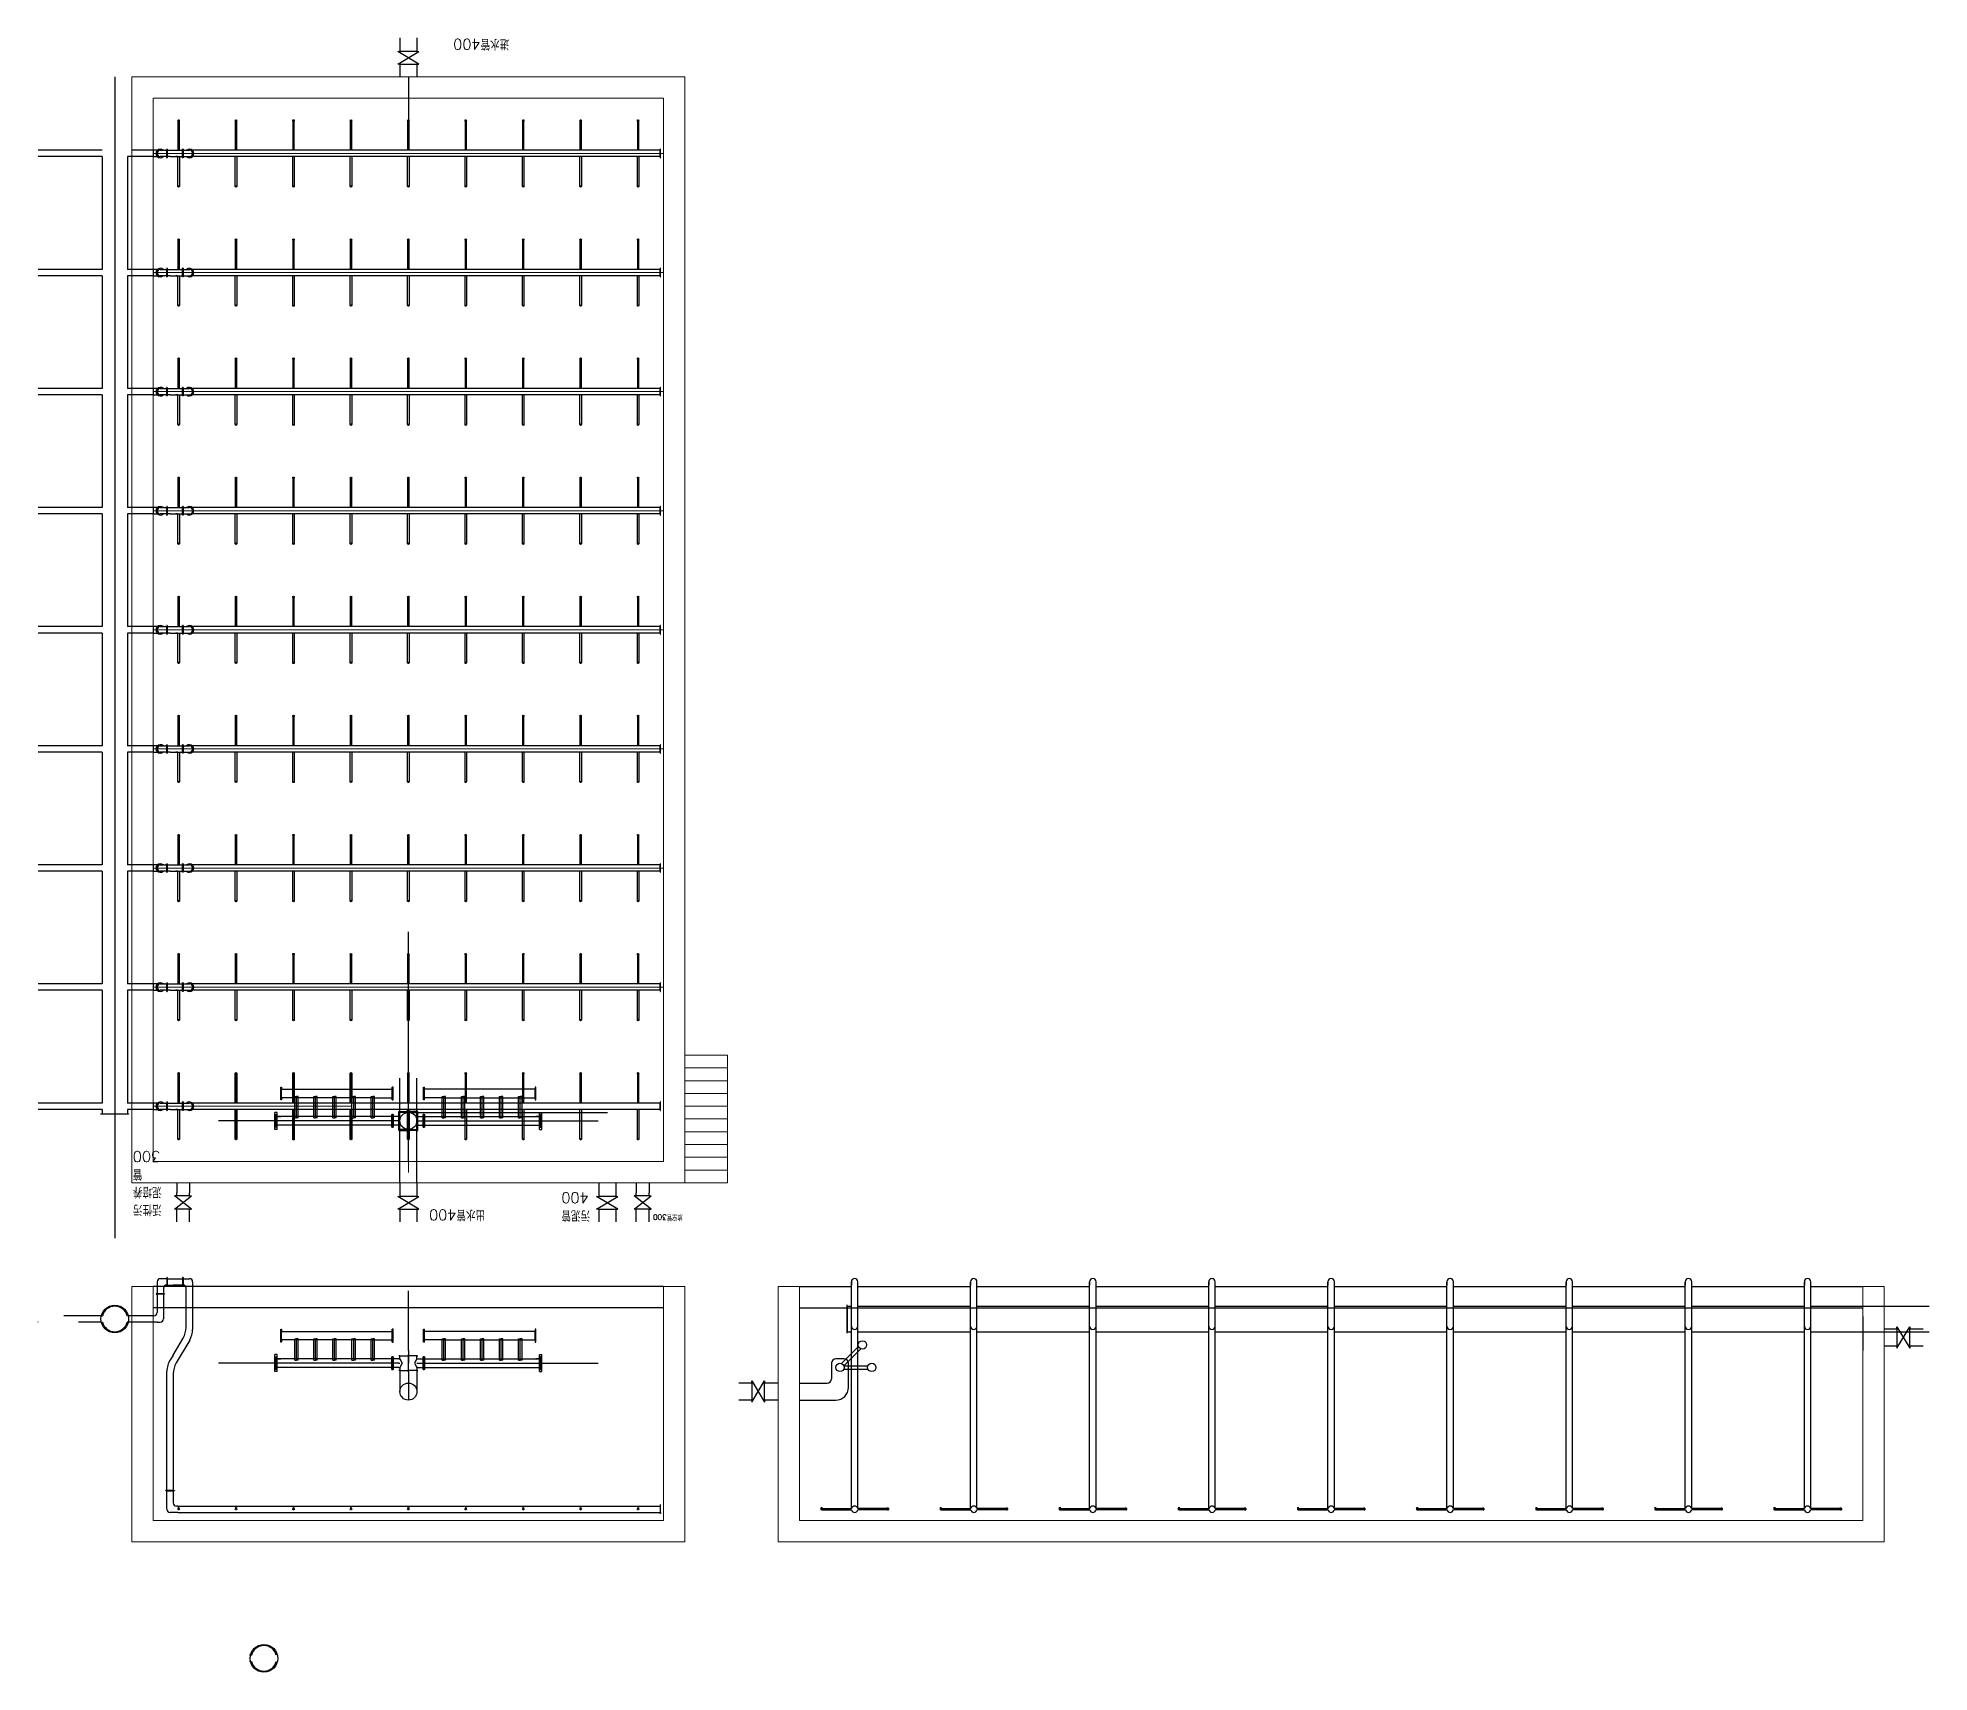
# Model space of a CAD drawing. Header units: millimetres. Extents: x -708 to 2021, y 59 to 1476.
# Drawn here: x -708.3 to -263.7, y 686.6 to 1070.8 of the extents above; entities that cross this region are included whole.
import ezdxf

# ---------------------------------------------------------------- set-up
doc = ezdxf.new("R2010")
doc.units = ezdxf.units.MM
doc.layers.add('图层1', color=1, linetype='Continuous', lineweight=25, plot=False)
doc.layers.add('图层2', color=5, linetype='Continuous', lineweight=25, plot=False)
doc.styles.get("Standard").update_dxf_attribs({"font": 'txt', "bigfont": 'gbcbig.shx'})

msp = doc.modelspace()

# ---------------------------------------------------------------- texts
at = {"attachment_point": 3, "rotation": 180}
for s, insert, char_height, width in [('进水管400', (-610.62969, 1068.02372), 2.5, 26.351875), ('活性污泥培养管300', (-685.9372, 794.01128), 2.5, 8.4683948), ('污泥管400', (-585.2083, 792.66412), 2.5, 7.3884974), ('出水管400', (-616.30241, 792.80556), 2.5, 14.717305), ('放空管300', (-563.65837, 792.89289), 1.25, 7.3586525)]:
    msp.add_mtext(s, dxfattribs=dict(at, insert=insert, char_height=char_height, width=width))

# ---------------------------------------------------------------- linework, layer by layer
for p, q in [((-623.67469, 1067.60611), (-623.17469, 1067.60611)), ((-623.67469, 1064.60611), (-618.67469, 1067.60611)), ((-618.67469, 1064.60611), (-623.67469, 1067.60611)), ((-623.17469, 1070.79611), (-623.17469, 1067.60611)), ((-619.17469, 1067.60611), (-623.17469, 1067.60611)), ((-619.17469, 1070.79611), (-619.17469, 1067.60611)), ((-619.17469, 1067.60611), (-618.67469, 1067.60611)), ((-623.17469, 1064.60611), (-623.67469, 1064.60611)), ((-623.17469, 1064.60611), (-623.17469, 1062.89023)), ((-623.17469, 1064.60611), (-619.17469, 1064.60611)), ((-623.17469, 1064.60611), (-623.17469, 1061.60611)), ((-619.17469, 1064.60611), (-619.17469, 1062.30229)), ((-619.17469, 1064.60611), (-618.67469, 1064.60611)), ((-690.17473, 1061.60611), (-690.17473, 788.60611)), ((-621.17469, 1061.60611), (-621.17469, 1051.53111)), ((-619.17469, 1062.30229), (-619.17469, 1061.58631)), ((-619.17469, 1062.30229), (-619.17469, 1061.58631)), ((-621.17469, 806.60611), (-621.17469, 860.62055)), ((-651.17469, 823.60668), (-651.17469, 824.10668)), ((-651.17469, 824.10668), (-650.97469, 824.10668)), ((-651.17469, 821.10668), (-651.17469, 823.60668)), ((-650.97469, 824.10668), (-650.97469, 823.60668)), ((-650.97469, 821.60668), (-650.97469, 823.60668)), ((-650.97469, 823.60668), (-624.9537, 823.60668)), ((-624.9537, 821.10668), (-624.9537, 824.10668)), ((-624.7537, 824.10668), (-624.9537, 824.10668)), ((-624.7537, 823.80668), (-624.7537, 824.10668)), ((-624.7537, 823.60668), (-624.7537, 823.80668)), ((-624.7537, 821.60668), (-624.7537, 823.60668)), ((-623.17469, 801.60611), (-623.17469, 826.20725)), ((-619.17469, 801.60611), (-619.17469, 826.20725)), ((-617.59568, 823.80668), (-617.59568, 824.10668)), ((-617.59568, 824.10668), (-617.39568, 824.10668)), ((-617.59568, 823.60668), (-617.59568, 823.80668)), ((-617.59568, 821.60668), (-617.59568, 823.60668)), ((-617.39568, 821.10668), (-617.39568, 824.10668)), ((-591.37469, 823.60668), (-617.39568, 823.60668)), ((-591.17469, 824.10668), (-591.37469, 824.10668)), ((-591.37469, 824.10668), (-591.37469, 823.60668)), ((-591.37469, 821.60668), (-591.37469, 823.60668)), ((-591.17469, 823.60668), (-591.17469, 824.10668)), ((-591.17469, 821.10668), (-591.17469, 823.60668)), ((-652.27469, 818.15668), (-652.57469, 818.15668)), ((-652.57469, 818.11971), (-652.57469, 818.15668)), ((-652.57469, 814.39489), (-652.57469, 818.11971)), ((-651.97469, 818.15668), (-652.27469, 818.15668)), ((-651.97469, 818.11971), (-651.97469, 818.15668)), ((-651.97469, 814.39489), (-651.97469, 818.11971)), ((-650.97469, 821.10668), (-651.17469, 821.10668)), ((-629.54053, 821.60668), (-650.97469, 821.60668)), ((-650.97469, 821.60668), (-650.97469, 821.10668)), ((-647.88786, 816.85668), (-647.88786, 821.90668)), ((-647.88786, 821.90668), (-647.48786, 821.90668)), ((-647.48786, 817.15668), (-647.48786, 821.90668)), ((-647.48786, 817.15668), (-647.48786, 821.90668)), ((-647.08786, 821.90668), (-647.48786, 821.90668)), ((-647.48786, 817.15668), (-647.48786, 821.84743)), ((-647.08786, 816.85668), (-647.08786, 821.90668)), ((-643.40102, 816.85668), (-643.40102, 821.90668)), ((-643.40102, 821.90668), (-643.00102, 821.90668)), ((-643.00102, 817.15668), (-643.00102, 821.90668)), ((-643.00102, 817.15668), (-643.00102, 821.90668)), ((-643.00102, 817.15668), (-643.00102, 821.90668)), ((-642.60102, 821.90668), (-643.00102, 821.90668)), ((-642.60102, 816.85668), (-642.60102, 821.90668)), ((-638.91419, 816.85668), (-638.91419, 821.90668)), ((-638.91419, 821.90668), (-638.51419, 821.90668)), ((-638.51419, 817.15668), (-638.51419, 821.90668)), ((-638.51419, 817.15668), (-638.51419, 821.90668)), ((-638.51419, 817.15668), (-638.51419, 821.90668)), ((-638.11419, 821.90668), (-638.51419, 821.90668)), ((-638.11419, 816.85668), (-638.11419, 821.90668)), ((-634.42736, 816.85668), (-634.42736, 821.90668)), ((-634.42736, 821.90668), (-634.02736, 821.90668)), ((-634.02736, 817.15668), (-634.02736, 821.90668)), ((-634.02736, 817.15668), (-634.02736, 821.90668)), ((-634.02736, 817.15668), (-634.02736, 821.90668)), ((-633.62736, 821.90668), (-634.02736, 821.90668)), ((-633.62736, 816.85668), (-633.62736, 821.90668)), ((-629.94053, 816.85668), (-629.94053, 821.90668)), ((-629.94053, 821.90668), (-629.54053, 821.90668)), ((-629.54053, 817.15668), (-629.54053, 821.90668)), ((-629.54053, 817.15668), (-629.54053, 821.90668)), ((-629.14053, 821.90668), (-629.54053, 821.90668)), ((-629.54053, 821.60668), (-626.77388, 821.60668)), ((-629.14053, 816.85668), (-629.14053, 821.90668)), ((-626.77388, 821.60668), (-624.9537, 821.60668)), ((-624.9537, 821.10668), (-624.7537, 821.10668)), ((-624.7537, 821.10668), (-624.7537, 821.60668)), ((-623.42469, 813.90668), (-623.42469, 818.40668)), ((-623.42469, 818.40668), (-621.17469, 818.40668)), ((-623.22469, 814.10668), (-623.22469, 818.40668)), ((-623.22469, 818.20668), (-621.17469, 818.20668)), ((-618.92469, 818.40668), (-621.17469, 818.40668)), ((-619.12469, 818.20668), (-621.17469, 818.20668)), ((-621.17469, 814.10668), (-621.17469, 818.20668)), ((-621.17469, 818.15668), (-574.36618, 818.15668)), ((-619.12469, 814.10668), (-619.12469, 818.40668)), ((-618.92469, 813.90668), (-618.92469, 818.40668)), ((-617.59568, 821.10668), (-617.59568, 821.60668)), ((-617.39568, 821.10668), (-617.59568, 821.10668)), ((-615.5755, 821.60668), (-617.39568, 821.60668)), ((-612.80885, 821.60668), (-615.5755, 821.60668)), ((-613.20885, 816.85668), (-613.20885, 821.90668)), ((-613.20885, 821.90668), (-612.80885, 821.90668)), ((-612.80885, 817.15668), (-612.80885, 821.90668)), ((-612.40885, 821.90668), (-612.80885, 821.90668)), ((-612.80885, 817.15668), (-612.80885, 821.90668)), ((-612.80885, 821.60668), (-591.37469, 821.60668)), ((-612.40885, 816.85668), (-612.40885, 821.90668)), ((-608.72202, 816.85668), (-608.72202, 821.90668)), ((-608.72202, 821.90668), (-608.32202, 821.90668)), ((-608.32202, 817.15668), (-608.32202, 821.90668)), ((-608.32202, 817.15668), (-608.32202, 821.90668)), ((-607.92202, 821.90668), (-608.32202, 821.90668)), ((-608.32202, 817.15668), (-608.32202, 821.90668)), ((-607.92202, 816.85668), (-607.92202, 821.90668)), ((-604.23519, 816.85668), (-604.23519, 821.90668)), ((-604.23519, 821.90668), (-603.83519, 821.90668)), ((-603.83519, 817.15668), (-603.83519, 821.90668)), ((-603.83519, 817.15668), (-603.83519, 821.90668)), ((-603.43519, 821.90668), (-603.83519, 821.90668)), ((-603.83519, 817.15668), (-603.83519, 821.90668)), ((-603.43519, 816.85668), (-603.43519, 821.90668)), ((-599.74835, 816.85668), (-599.74835, 821.90668)), ((-599.74835, 821.90668), (-599.34835, 821.90668)), ((-599.34835, 817.15668), (-599.34835, 821.90668)), ((-599.34835, 817.15668), (-599.34835, 821.90668)), ((-598.94835, 821.90668), (-599.34835, 821.90668)), ((-599.34835, 817.15668), (-599.34835, 821.90668)), ((-598.94835, 816.85668), (-598.94835, 821.90668)), ((-595.26152, 816.85668), (-595.26152, 821.90668)), ((-595.26152, 821.90668), (-594.86152, 821.90668)), ((-594.86152, 817.15668), (-594.86152, 821.90668)), ((-594.46152, 821.90668), (-594.86152, 821.90668)), ((-594.86152, 817.15668), (-594.86152, 821.90668)), ((-594.86152, 817.15668), (-594.86152, 821.84743)), ((-594.46152, 816.85668), (-594.46152, 821.90668)), ((-591.37469, 821.60668), (-591.37469, 821.10668)), ((-591.37469, 821.10668), (-591.17469, 821.10668)), ((-590.37469, 818.11971), (-590.37469, 818.15668)), ((-590.37469, 818.15668), (-590.07469, 818.15668)), ((-590.37469, 814.39489), (-590.37469, 818.11971)), ((-590.07469, 818.15668), (-589.77469, 818.15668)), ((-589.77469, 818.11971), (-589.77469, 818.15668)), ((-589.77469, 814.39489), (-589.77469, 818.11971)), ((-623.42469, 816.15668), (-665.78489, 816.15668)), ((-652.57469, 814.15668), (-652.57469, 814.39489)), ((-652.27469, 814.15668), (-652.57469, 814.15668)), ((-651.97469, 814.15668), (-652.42469, 814.15668)), ((-652.37469, 817.15668), (-652.37469, 817.65668)), ((-652.37469, 817.65668), (-652.17469, 817.65668)), ((-652.37469, 814.65668), (-652.37469, 817.15668)), ((-652.17469, 814.65668), (-652.37469, 814.65668)), ((-652.17469, 817.65668), (-652.17469, 817.15668)), ((-652.17469, 815.15668), (-652.17469, 817.15668)), ((-652.17469, 817.15668), (-651.17469, 817.15668)), ((-651.17469, 815.15668), (-652.17469, 815.15668)), ((-652.17469, 815.15668), (-652.17469, 814.65668)), ((-625.0537, 817.15668), (-651.97469, 817.15668)), ((-651.97469, 814.15668), (-651.97469, 814.39489)), ((-644.37985, 817.15668), (-651.17469, 817.15668)), ((-645.4517, 815.15668), (-651.17469, 815.15668)), ((-647.88786, 816.85668), (-647.48786, 816.85668)), ((-647.48786, 817.15668), (-647.48786, 816.85668)), ((-647.48786, 817.15668), (-647.48786, 816.85668)), ((-647.08786, 816.85668), (-647.48786, 816.85668)), ((-623.42469, 815.15668), (-645.4517, 815.15668)), ((-623.42469, 817.15668), (-644.37985, 817.15668)), ((-643.40102, 816.85668), (-643.00102, 816.85668)), ((-643.00102, 817.15668), (-643.00102, 816.85668)), ((-643.00102, 817.15668), (-643.00102, 816.85668)), ((-642.60102, 816.85668), (-643.00102, 816.85668)), ((-638.91419, 816.85668), (-638.51419, 816.85668)), ((-638.51419, 817.15668), (-638.51419, 816.85668)), ((-638.51419, 817.15668), (-638.51419, 816.85668)), ((-638.11419, 816.85668), (-638.51419, 816.85668)), ((-634.42736, 816.85668), (-634.02736, 816.85668)), ((-634.02736, 817.15668), (-634.02736, 816.85668)), ((-634.02736, 817.15668), (-634.02736, 816.85668)), ((-633.62736, 816.85668), (-634.02736, 816.85668)), ((-629.94053, 816.85668), (-629.54053, 816.85668)), ((-629.54053, 817.15668), (-629.54053, 816.85668)), ((-629.54053, 817.15668), (-629.54053, 816.85668)), ((-629.14053, 816.85668), (-629.54053, 816.85668)), ((-625.0537, 814.65668), (-625.0537, 817.65668)), ((-624.8537, 817.65668), (-625.0537, 817.65668)), ((-624.8537, 816.15668), (-625.0537, 816.15668)), ((-625.0537, 814.65668), (-624.8537, 814.65668)), ((-624.8537, 817.35668), (-624.8537, 817.65668)), ((-624.8537, 817.65668), (-624.6537, 817.65668)), ((-624.8537, 817.15668), (-624.8537, 817.35668)), ((-624.8537, 815.15668), (-624.8537, 817.15668)), ((-624.8537, 814.65668), (-624.8537, 815.15668)), ((-624.6537, 814.65668), (-624.8537, 814.65668)), ((-624.6537, 814.65668), (-624.6537, 817.65668)), ((-621.17469, 814.10668), (-623.42469, 814.10668)), ((-623.17469, 813.90668), (-623.42469, 813.90668)), ((-623.17469, 813.90668), (-621.17469, 813.90668)), ((-621.17469, 814.10668), (-618.92469, 814.10668)), ((-619.17469, 813.90668), (-621.17469, 813.90668)), ((-619.17469, 813.90668), (-618.92469, 813.90668)), ((-618.92469, 817.15668), (-597.96953, 817.15668)), ((-618.92469, 816.15668), (-576.56449, 816.15668)), ((-618.92469, 815.15668), (-596.89768, 815.15668)), ((-617.69568, 814.65668), (-617.69568, 817.65668)), ((-617.49568, 817.65668), (-617.69568, 817.65668)), ((-617.69568, 814.65668), (-617.49568, 814.65668)), ((-617.49568, 817.35668), (-617.49568, 817.65668)), ((-617.49568, 817.65668), (-617.29568, 817.65668)), ((-617.49568, 817.15668), (-617.49568, 817.35668)), ((-617.49568, 815.15668), (-617.49568, 817.15668)), ((-617.49568, 816.15668), (-617.29568, 816.15668)), ((-617.49568, 814.65668), (-617.49568, 815.15668)), ((-617.29568, 814.65668), (-617.49568, 814.65668)), ((-617.29568, 814.65668), (-617.29568, 817.65668)), ((-617.29568, 817.15668), (-590.37469, 817.15668)), ((-613.20885, 816.85668), (-612.80885, 816.85668)), ((-612.80885, 817.15668), (-612.80885, 816.85668)), ((-612.80885, 817.15668), (-612.80885, 816.85668)), ((-612.40885, 816.85668), (-612.80885, 816.85668)), ((-608.72202, 816.85668), (-608.32202, 816.85668)), ((-608.32202, 817.15668), (-608.32202, 816.85668)), ((-608.32202, 817.15668), (-608.32202, 816.85668)), ((-607.92202, 816.85668), (-608.32202, 816.85668)), ((-604.23519, 816.85668), (-603.83519, 816.85668)), ((-603.83519, 817.15668), (-603.83519, 816.85668)), ((-603.83519, 817.15668), (-603.83519, 816.85668)), ((-603.43519, 816.85668), (-603.83519, 816.85668)), ((-599.74835, 816.85668), (-599.34835, 816.85668)), ((-599.34835, 817.15668), (-599.34835, 816.85668)), ((-599.34835, 817.15668), (-599.34835, 816.85668)), ((-598.94835, 816.85668), (-599.34835, 816.85668)), ((-597.96953, 817.15668), (-591.17469, 817.15668)), ((-596.89768, 815.15668), (-591.17469, 815.15668)), ((-595.26152, 816.85668), (-594.86152, 816.85668)), ((-594.86152, 817.15668), (-594.86152, 816.85668)), ((-594.86152, 817.15668), (-594.86152, 816.85668)), ((-594.46152, 816.85668), (-594.86152, 816.85668)), ((-590.17469, 817.15668), (-591.17469, 817.15668)), ((-591.17469, 815.15668), (-590.17469, 815.15668)), ((-590.37469, 814.15668), (-590.37469, 814.39489)), ((-590.37469, 814.15668), (-589.92469, 814.15668)), ((-589.97469, 817.65668), (-590.17469, 817.65668)), ((-590.17469, 817.65668), (-590.17469, 817.15668)), ((-590.17469, 815.15668), (-590.17469, 817.15668)), ((-590.17469, 815.15668), (-590.17469, 814.65668)), ((-590.17469, 814.65668), (-589.97469, 814.65668)), ((-590.07469, 814.15668), (-589.77469, 814.15668)), ((-589.97469, 817.15668), (-589.97469, 817.65668)), ((-589.97469, 814.65668), (-589.97469, 817.15668)), ((-589.77469, 814.15668), (-589.77469, 814.39489)), ((-675.62003, 801.60611), (-675.62003, 799.21361)), ((-675.62003, 801.60611), (-675.62003, 799.21361)), ((-675.62003, 801.60611), (-675.62003, 799.21361)), ((-675.62003, 801.60611), (-675.62003, 799.21361)), ((-672.62003, 801.60611), (-672.62003, 799.21361)), ((-672.62003, 801.60611), (-672.62003, 799.21361)), ((-672.62003, 801.60611), (-672.62003, 799.21361)), ((-672.62003, 801.60611), (-672.62003, 799.21361)), ((-623.17469, 801.60611), (-623.17469, 798.41611)), ((-623.17469, 801.60611), (-623.17469, 798.41611)), ((-619.17469, 801.60611), (-619.17469, 798.41611)), ((-619.17469, 801.60611), (-619.17469, 798.41611)), ((-576.42764, 801.60611), (-576.42764, 798.41611)), ((-572.42764, 801.60611), (-572.42764, 798.41611)), ((-567.59451, 801.60611), (-567.59451, 799.21361)), ((-567.59451, 801.60611), (-567.59451, 799.21361)), ((-567.59451, 801.60611), (-567.59451, 799.21361)), ((-567.59451, 801.60611), (-567.59451, 799.21361)), ((-564.59451, 801.60611), (-564.59451, 799.21361)), ((-564.59451, 801.60611), (-564.59451, 799.21361)), ((-564.59451, 801.60611), (-564.59451, 799.21361)), ((-564.59451, 801.60611), (-564.59451, 799.21361)), ((-675.62003, 798.51111), (-676.12003, 798.51111)), ((-672.12003, 795.41611), (-676.12003, 798.51111)), ((-676.12003, 795.41611), (-672.12003, 798.51111)), ((-675.62003, 798.51111), (-675.62003, 799.21361)), ((-675.62003, 798.51111), (-675.62003, 799.21361)), ((-675.62003, 798.51111), (-675.62003, 799.21361)), ((-675.62003, 798.51111), (-675.62003, 799.21361)), ((-672.62003, 798.51111), (-675.62003, 798.51111)), ((-672.62003, 798.51111), (-672.62003, 799.21361)), ((-672.62003, 798.51111), (-672.62003, 799.21361)), ((-672.62003, 798.51111), (-672.62003, 799.21361)), ((-672.62003, 798.51111), (-672.62003, 799.21361)), ((-672.62003, 798.51111), (-672.12003, 798.51111)), ((-623.67469, 798.41611), (-623.17469, 798.41611)), ((-623.67469, 795.41611), (-618.67469, 798.41611)), ((-618.67469, 795.41611), (-623.67469, 798.41611)), ((-619.17469, 798.41611), (-623.17469, 798.41611)), ((-619.17469, 798.41611), (-618.67469, 798.41611)), ((-576.92764, 798.41611), (-576.42764, 798.41611)), ((-576.92764, 795.41611), (-571.92764, 798.41611)), ((-571.92764, 795.41611), (-576.92764, 798.41611)), ((-572.42764, 798.41611), (-576.42764, 798.41611)), ((-572.42764, 798.41611), (-571.92764, 798.41611)), ((-567.59451, 798.51111), (-568.09451, 798.51111)), ((-564.09451, 795.41611), (-568.09451, 798.51111)), ((-568.09451, 795.41611), (-564.09451, 798.51111)), ((-567.59451, 798.51111), (-567.59451, 799.21361)), ((-567.59451, 798.51111), (-567.59451, 799.21361)), ((-567.59451, 798.51111), (-567.59451, 799.21361)), ((-567.59451, 798.51111), (-567.59451, 799.21361)), ((-564.59451, 798.51111), (-567.59451, 798.51111)), ((-564.59451, 798.51111), (-564.59451, 799.21361)), ((-564.59451, 798.51111), (-564.59451, 799.21361)), ((-564.59451, 798.51111), (-564.59451, 799.21361)), ((-564.59451, 798.51111), (-564.59451, 799.21361)), ((-564.59451, 798.51111), (-564.09451, 798.51111)), ((-675.62003, 795.41611), (-676.12003, 795.41611)), ((-675.62003, 792.41611), (-675.62003, 795.41611)), ((-672.62003, 795.41611), (-675.62003, 795.41611)), ((-672.62003, 792.41611), (-672.62003, 795.41611)), ((-672.62003, 795.41611), (-672.12003, 795.41611)), ((-623.17469, 795.41611), (-623.67469, 795.41611)), ((-623.17469, 795.41611), (-623.17469, 793.70023)), ((-623.17469, 795.41611), (-619.17469, 795.41611)), ((-623.17469, 795.41611), (-623.17469, 792.41611)), ((-619.17469, 795.41611), (-619.17469, 793.11229)), ((-619.17469, 795.41611), (-618.67469, 795.41611)), ((-619.17469, 793.11229), (-619.17469, 792.39631)), ((-576.42764, 795.41611), (-576.92764, 795.41611)), ((-576.42764, 795.41611), (-576.42764, 793.70023)), ((-576.42764, 795.41611), (-572.42764, 795.41611)), ((-576.42764, 795.41611), (-576.42764, 792.41611)), ((-572.42764, 795.41611), (-572.42764, 793.11229)), ((-572.42764, 795.41611), (-571.92764, 795.41611)), ((-572.42764, 793.11229), (-572.42764, 792.39631)), ((-567.59451, 795.41611), (-568.09451, 795.41611)), ((-567.59451, 792.41611), (-567.59451, 795.41611)), ((-564.59451, 795.41611), (-567.59451, 795.41611)), ((-564.59451, 792.41611), (-564.59451, 795.41611)), ((-564.59451, 795.41611), (-564.09451, 795.41611)), ((-561.17469, 777.21055), (-681.17469, 777.21055)), ((-621.17469, 762.21055), (-621.17469, 776.21055)), ((-529.26998, 777.21055), (-517.04127, 777.21055)), ((-515.51998, 777.21055), (-489.04127, 777.21055)), ((-487.51998, 777.21055), (-461.04127, 777.21055)), ((-459.51998, 777.21055), (-433.04127, 777.21055)), ((-431.51998, 777.21055), (-405.04127, 777.21055)), ((-403.51998, 777.21055), (-377.04127, 777.21055)), ((-375.51998, 777.21055), (-349.04127, 777.21055)), ((-347.51998, 777.21055), (-321.04127, 777.21055)), ((-319.51998, 777.21055), (-293.04127, 777.21055)), ((-291.51998, 777.21055), (-279.26998, 777.21055)), ((-561.17469, 772.21055), (-681.17469, 772.21055)), ((-529.26998, 772.21055), (-279.26998, 772.21055)), ((-279.26998, 770.21055), (-279.26998, 762.21055)), ((-651.17469, 766.66055), (-651.17469, 767.16055)), ((-651.17469, 767.16055), (-650.97469, 767.16055)), ((-651.17469, 764.16055), (-651.17469, 766.66055)), ((-650.97469, 767.16055), (-650.97469, 766.66055)), ((-650.97469, 764.66055), (-650.97469, 766.66055)), ((-650.97469, 766.66055), (-624.9537, 766.66055)), ((-629.54053, 764.66055), (-650.97469, 764.66055)), ((-650.97469, 764.66055), (-650.97469, 764.16055)), ((-647.88786, 759.91055), (-647.88786, 764.96055)), ((-647.88786, 764.96055), (-647.48786, 764.96055)), ((-647.48786, 760.21055), (-647.48786, 764.96055)), ((-647.48786, 760.21055), (-647.48786, 764.96055)), ((-647.08786, 764.96055), (-647.48786, 764.96055)), ((-647.48786, 760.21055), (-647.48786, 764.9013)), ((-647.08786, 759.91055), (-647.08786, 764.96055)), ((-643.40102, 759.91055), (-643.40102, 764.96055)), ((-643.40102, 764.96055), (-643.00102, 764.96055)), ((-643.00102, 760.21055), (-643.00102, 764.96055)), ((-643.00102, 760.21055), (-643.00102, 764.96055)), ((-643.00102, 760.21055), (-643.00102, 764.96055)), ((-642.60102, 764.96055), (-643.00102, 764.96055)), ((-642.60102, 759.91055), (-642.60102, 764.96055)), ((-638.91419, 759.91055), (-638.91419, 764.96055)), ((-638.91419, 764.96055), (-638.51419, 764.96055)), ((-638.51419, 760.21055), (-638.51419, 764.96055)), ((-638.51419, 760.21055), (-638.51419, 764.96055)), ((-638.51419, 760.21055), (-638.51419, 764.96055)), ((-638.11419, 764.96055), (-638.51419, 764.96055)), ((-638.11419, 759.91055), (-638.11419, 764.96055)), ((-634.42736, 759.91055), (-634.42736, 764.96055)), ((-634.42736, 764.96055), (-634.02736, 764.96055)), ((-634.02736, 760.21055), (-634.02736, 764.96055)), ((-634.02736, 760.21055), (-634.02736, 764.96055)), ((-634.02736, 760.21055), (-634.02736, 764.96055)), ((-633.62736, 764.96055), (-634.02736, 764.96055)), ((-633.62736, 759.91055), (-633.62736, 764.96055)), ((-629.94053, 759.91055), (-629.94053, 764.96055)), ((-629.94053, 764.96055), (-629.54053, 764.96055)), ((-629.54053, 760.21055), (-629.54053, 764.96055)), ((-629.54053, 760.21055), (-629.54053, 764.96055)), ((-629.14053, 764.96055), (-629.54053, 764.96055)), ((-629.54053, 764.66055), (-626.77388, 764.66055)), ((-629.14053, 759.91055), (-629.14053, 764.96055)), ((-626.77388, 764.66055), (-624.9537, 764.66055)), ((-624.9537, 764.16055), (-624.9537, 767.16055)), ((-624.7537, 767.16055), (-624.9537, 767.16055)), ((-624.7537, 766.86055), (-624.7537, 767.16055)), ((-624.7537, 766.66055), (-624.7537, 766.86055)), ((-624.7537, 764.66055), (-624.7537, 766.66055)), ((-624.7537, 764.16055), (-624.7537, 764.66055)), ((-617.59568, 766.86055), (-617.59568, 767.16055)), ((-617.59568, 767.16055), (-617.39568, 767.16055)), ((-617.59568, 766.66055), (-617.59568, 766.86055)), ((-617.59568, 764.66055), (-617.59568, 766.66055)), ((-617.59568, 764.16055), (-617.59568, 764.66055)), ((-617.39568, 764.16055), (-617.39568, 767.16055)), ((-591.37469, 766.66055), (-617.39568, 766.66055)), ((-615.5755, 764.66055), (-617.39568, 764.66055)), ((-612.80885, 764.66055), (-615.5755, 764.66055)), ((-613.20885, 759.91055), (-613.20885, 764.96055)), ((-613.20885, 764.96055), (-612.80885, 764.96055)), ((-612.80885, 760.21055), (-612.80885, 764.96055)), ((-612.40885, 764.96055), (-612.80885, 764.96055)), ((-612.80885, 760.21055), (-612.80885, 764.96055)), ((-612.80885, 764.66055), (-591.37469, 764.66055)), ((-612.40885, 759.91055), (-612.40885, 764.96055)), ((-608.72202, 759.91055), (-608.72202, 764.96055)), ((-608.72202, 764.96055), (-608.32202, 764.96055)), ((-608.32202, 760.21055), (-608.32202, 764.96055)), ((-608.32202, 760.21055), (-608.32202, 764.96055)), ((-607.92202, 764.96055), (-608.32202, 764.96055)), ((-608.32202, 760.21055), (-608.32202, 764.96055)), ((-607.92202, 759.91055), (-607.92202, 764.96055)), ((-604.23519, 759.91055), (-604.23519, 764.96055)), ((-604.23519, 764.96055), (-603.83519, 764.96055)), ((-603.83519, 760.21055), (-603.83519, 764.96055)), ((-603.83519, 760.21055), (-603.83519, 764.96055)), ((-603.43519, 764.96055), (-603.83519, 764.96055)), ((-603.83519, 760.21055), (-603.83519, 764.96055)), ((-603.43519, 759.91055), (-603.43519, 764.96055)), ((-599.74835, 759.91055), (-599.74835, 764.96055)), ((-599.74835, 764.96055), (-599.34835, 764.96055)), ((-599.34835, 760.21055), (-599.34835, 764.96055)), ((-599.34835, 760.21055), (-599.34835, 764.96055)), ((-598.94835, 764.96055), (-599.34835, 764.96055)), ((-599.34835, 760.21055), (-599.34835, 764.96055)), ((-598.94835, 759.91055), (-598.94835, 764.96055)), ((-595.26152, 759.91055), (-595.26152, 764.96055)), ((-595.26152, 764.96055), (-594.86152, 764.96055)), ((-594.86152, 760.21055), (-594.86152, 764.96055)), ((-594.46152, 764.96055), (-594.86152, 764.96055)), ((-594.86152, 760.21055), (-594.86152, 764.96055)), ((-594.86152, 760.21055), (-594.86152, 764.9013)), ((-594.46152, 759.91055), (-594.46152, 764.96055)), ((-591.17469, 767.16055), (-591.37469, 767.16055)), ((-591.37469, 767.16055), (-591.37469, 766.66055)), ((-591.37469, 764.66055), (-591.37469, 766.66055)), ((-591.37469, 764.66055), (-591.37469, 764.16055)), ((-591.17469, 766.66055), (-591.17469, 767.16055)), ((-591.17469, 764.16055), (-591.17469, 766.66055)), ((-271.26998, 767.21055), (-274.26998, 767.21055)), ((-271.26998, 767.21055), (-272.98586, 767.21055)), ((-271.26998, 767.21055), (-271.26998, 767.71055)), ((-271.26998, 767.71055), (-268.26998, 762.71055)), ((-271.26998, 762.71055), (-268.26998, 767.71055)), ((-271.26998, 767.21055), (-271.26998, 763.21055)), ((-268.26998, 767.71055), (-268.26998, 767.21055)), ((-265.07998, 767.21055), (-268.26998, 767.21055)), ((-268.26998, 763.21055), (-268.26998, 767.21055)), ((-652.27469, 761.21055), (-652.57469, 761.21055)), ((-652.57469, 761.17358), (-652.57469, 761.21055)), ((-652.57469, 757.44876), (-652.57469, 761.17358)), ((-652.37469, 760.21055), (-652.37469, 760.71055)), ((-652.37469, 760.71055), (-652.17469, 760.71055)), ((-651.97469, 761.21055), (-652.27469, 761.21055)), ((-652.17469, 760.71055), (-652.17469, 760.21055)), ((-651.97469, 761.17358), (-651.97469, 761.21055)), ((-651.97469, 757.44876), (-651.97469, 761.17358)), ((-650.97469, 764.16055), (-651.17469, 764.16055)), ((-625.0537, 757.71055), (-625.0537, 760.71055)), ((-624.8537, 760.71055), (-625.0537, 760.71055)), ((-624.9537, 764.16055), (-624.7537, 764.16055)), ((-624.8537, 760.41055), (-624.8537, 760.71055)), ((-624.8537, 760.71055), (-624.6537, 760.71055)), ((-624.8537, 760.21055), (-624.8537, 760.41055)), ((-624.6537, 757.71055), (-624.6537, 760.71055)), ((-623.17469, 760.91055), (-623.42469, 760.91055)), ((-623.17469, 760.21055), (-623.17469, 760.91055)), ((-623.17469, 760.91055), (-621.17469, 760.91055)), ((-621.17469, 762.21055), (-621.17469, 759.21055)), ((-621.17469, 757.16055), (-621.17469, 761.26055)), ((-619.17469, 760.91055), (-621.17469, 760.91055)), ((-619.17469, 760.21055), (-619.17469, 760.91055)), ((-619.17469, 760.91055), (-618.92469, 760.91055)), ((-617.69568, 757.71055), (-617.69568, 760.71055)), ((-617.49568, 760.71055), (-617.69568, 760.71055)), ((-617.39568, 764.16055), (-617.59568, 764.16055)), ((-617.49568, 760.41055), (-617.49568, 760.71055)), ((-617.49568, 760.71055), (-617.29568, 760.71055)), ((-617.49568, 760.21055), (-617.49568, 760.41055)), ((-617.29568, 757.71055), (-617.29568, 760.71055)), ((-591.37469, 764.16055), (-591.17469, 764.16055)), ((-590.37469, 761.17358), (-590.37469, 761.21055)), ((-590.37469, 761.21055), (-590.07469, 761.21055)), ((-590.37469, 757.44876), (-590.37469, 761.17358)), ((-589.97469, 760.71055), (-590.17469, 760.71055)), ((-590.17469, 760.71055), (-590.17469, 760.21055)), ((-590.07469, 761.21055), (-589.77469, 761.21055)), ((-589.97469, 760.21055), (-589.97469, 760.71055)), ((-589.77469, 761.17358), (-589.77469, 761.21055)), ((-589.77469, 757.44876), (-589.77469, 761.17358)), ((-519.3675, 759.12815), (-515.44142, 763.05423)), ((-518.80182, 758.56246), (-514.87573, 762.48855)), ((-515.44142, 763.05423), (-515.38238, 763.11327)), ((-514.87573, 762.48855), (-514.8167, 762.54758)), ((-273.5738, 763.21055), (-274.26998, 763.21055)), ((-271.26998, 763.21055), (-273.5738, 763.21055)), ((-271.26998, 763.21055), (-271.26998, 762.71055)), ((-265.07998, 763.21055), (-268.26998, 763.21055)), ((-268.26998, 763.21055), (-268.26998, 762.71055)), ((-623.42469, 759.21055), (-665.78489, 759.21055)), ((-652.57469, 757.21055), (-652.57469, 757.44876)), ((-652.27469, 757.21055), (-652.57469, 757.21055)), ((-651.97469, 757.21055), (-652.42469, 757.21055)), ((-652.37469, 757.71055), (-652.37469, 760.21055)), ((-652.17469, 757.71055), (-652.37469, 757.71055)), ((-652.17469, 758.21055), (-652.17469, 760.21055)), ((-652.17469, 760.21055), (-651.17469, 760.21055)), ((-651.17469, 758.21055), (-652.17469, 758.21055)), ((-652.17469, 758.21055), (-652.17469, 757.71055)), ((-625.0537, 760.21055), (-651.97469, 760.21055)), ((-651.97469, 757.21055), (-651.97469, 757.44876)), ((-644.37985, 760.21055), (-651.17469, 760.21055)), ((-645.4517, 758.21055), (-651.17469, 758.21055)), ((-647.88786, 759.91055), (-647.48786, 759.91055)), ((-647.48786, 760.21055), (-647.48786, 759.91055)), ((-647.48786, 760.21055), (-647.48786, 759.91055)), ((-647.08786, 759.91055), (-647.48786, 759.91055)), ((-623.42469, 758.21055), (-645.4517, 758.21055)), ((-623.42469, 760.21055), (-644.37985, 760.21055)), ((-643.40102, 759.91055), (-643.00102, 759.91055)), ((-643.00102, 760.21055), (-643.00102, 759.91055)), ((-643.00102, 760.21055), (-643.00102, 759.91055)), ((-642.60102, 759.91055), (-643.00102, 759.91055)), ((-638.91419, 759.91055), (-638.51419, 759.91055)), ((-638.51419, 760.21055), (-638.51419, 759.91055)), ((-638.51419, 760.21055), (-638.51419, 759.91055)), ((-638.11419, 759.91055), (-638.51419, 759.91055)), ((-634.42736, 759.91055), (-634.02736, 759.91055)), ((-634.02736, 760.21055), (-634.02736, 759.91055)), ((-634.02736, 760.21055), (-634.02736, 759.91055)), ((-633.62736, 759.91055), (-634.02736, 759.91055)), ((-629.94053, 759.91055), (-629.54053, 759.91055)), ((-629.54053, 760.21055), (-629.54053, 759.91055)), ((-629.54053, 760.21055), (-629.54053, 759.91055)), ((-629.14053, 759.91055), (-629.54053, 759.91055)), ((-624.8537, 759.21055), (-625.0537, 759.21055)), ((-625.0537, 757.71055), (-624.8537, 757.71055)), ((-624.8537, 758.21055), (-624.8537, 760.21055)), ((-624.8537, 757.71055), (-624.8537, 758.21055)), ((-624.6537, 757.71055), (-624.8537, 757.71055)), ((-623.42469, 760.21055), (-623.17469, 760.21055)), ((-623.42469, 759.21055), (-623.17469, 759.21055)), ((-623.42469, 758.21055), (-623.17469, 758.21055)), ((-623.17469, 757.51055), (-623.42469, 757.51055)), ((-623.17469, 760.21055), (-622.59704, 759.21055)), ((-622.59704, 759.21055), (-623.17469, 758.21055)), ((-623.17469, 758.21055), (-623.17469, 752.51055)), ((-623.17469, 757.51055), (-621.17469, 757.51055)), ((-619.17469, 757.51055), (-621.17469, 757.51055)), ((-621.17469, 757.21055), (-621.17469, 750.51055)), ((-619.17469, 760.21055), (-619.76351, 759.21055)), ((-619.76351, 759.21055), (-619.17469, 758.21055)), ((-619.17469, 760.21055), (-597.96953, 760.21055)), ((-619.17469, 759.21055), (-576.56449, 759.21055)), ((-619.17469, 759.21055), (-593.8157, 759.21055)), ((-619.17469, 759.21055), (-617.18816, 759.21055)), ((-619.17469, 758.21055), (-619.17469, 752.51055)), ((-618.92469, 758.21055), (-619.17469, 758.21055)), ((-619.17469, 757.51055), (-618.92469, 757.51055)), ((-618.92469, 758.21055), (-596.89768, 758.21055)), ((-618.92469, 758.21055), (-618.92469, 758.21055)), ((-617.69568, 757.71055), (-617.49568, 757.71055)), ((-617.49568, 758.21055), (-617.49568, 760.21055)), ((-617.49568, 759.21055), (-617.29568, 759.21055)), ((-617.49568, 757.71055), (-617.49568, 758.21055)), ((-617.29568, 757.71055), (-617.49568, 757.71055)), ((-617.29568, 760.21055), (-590.37469, 760.21055)), ((-613.20885, 759.91055), (-612.80885, 759.91055)), ((-612.80885, 760.21055), (-612.80885, 759.91055)), ((-612.80885, 760.21055), (-612.80885, 759.91055)), ((-612.40885, 759.91055), (-612.80885, 759.91055)), ((-608.72202, 759.91055), (-608.32202, 759.91055)), ((-608.32202, 760.21055), (-608.32202, 759.91055)), ((-608.32202, 760.21055), (-608.32202, 759.91055)), ((-607.92202, 759.91055), (-608.32202, 759.91055)), ((-604.23519, 759.91055), (-603.83519, 759.91055)), ((-603.83519, 760.21055), (-603.83519, 759.91055)), ((-603.83519, 760.21055), (-603.83519, 759.91055)), ((-603.43519, 759.91055), (-603.83519, 759.91055)), ((-599.74835, 759.91055), (-599.34835, 759.91055)), ((-599.34835, 760.21055), (-599.34835, 759.91055)), ((-599.34835, 760.21055), (-599.34835, 759.91055)), ((-598.94835, 759.91055), (-599.34835, 759.91055)), ((-597.96953, 760.21055), (-591.17469, 760.21055)), ((-596.89768, 758.21055), (-591.17469, 758.21055)), ((-595.26152, 759.91055), (-594.86152, 759.91055)), ((-594.86152, 760.21055), (-594.86152, 759.91055)), ((-594.86152, 760.21055), (-594.86152, 759.91055)), ((-594.46152, 759.91055), (-594.86152, 759.91055)), ((-590.17469, 760.21055), (-591.17469, 760.21055)), ((-591.17469, 758.21055), (-590.17469, 758.21055)), ((-590.37469, 757.21055), (-590.37469, 757.44876)), ((-590.37469, 757.21055), (-589.92469, 757.21055)), ((-590.17469, 758.21055), (-590.17469, 760.21055)), ((-590.17469, 758.21055), (-590.17469, 757.71055)), ((-590.17469, 757.71055), (-589.97469, 757.71055)), ((-590.07469, 757.21055), (-589.77469, 757.21055)), ((-589.97469, 757.71055), (-589.97469, 760.21055)), ((-589.77469, 757.21055), (-589.77469, 757.44876)), ((-521.71941, 759.21055), (-521.71941, 755.51055)), ((-518.71941, 760.21055), (-520.71941, 760.21055)), ((-518.82173, 758.61055), (-513.18593, 758.61055)), ((-518.82173, 757.81055), (-513.18593, 757.81055)), ((-517.71941, 753.63571), (-517.71941, 759.21055)), ((-517.71941, 758.21055), (-517.71941, 759.21055)), ((-540.45998, 754.51055), (-543.45998, 754.51055)), ((-540.45998, 754.51055), (-542.17586, 754.51055)), ((-540.45998, 754.51055), (-540.45998, 755.01055)), ((-540.45998, 755.01055), (-537.45998, 750.01055)), ((-540.45998, 750.01055), (-537.45998, 755.01055)), ((-540.45998, 754.51055), (-540.45998, 750.51055)), ((-537.45998, 755.01055), (-537.45998, 754.51055)), ((-534.26998, 754.51055), (-537.45998, 754.51055)), ((-537.45998, 750.51055), (-537.45998, 754.51055)), ((-534.26998, 754.51055), (-537.45998, 754.51055)), ((-529.26998, 754.51055), (-522.71941, 754.51055)), ((-517.71941, 753.51055), (-517.71941, 753.63571)), ((-542.7638, 750.51055), (-543.47978, 750.51055)), ((-540.45998, 750.51055), (-542.7638, 750.51055)), ((-540.45998, 750.51055), (-540.45998, 750.01055)), ((-534.26998, 750.51055), (-537.45998, 750.51055)), ((-537.45998, 750.51055), (-537.45998, 750.01055)), ((-534.26998, 750.51055), (-537.45998, 750.51055)), ((-529.26998, 750.51055), (-520.70218, 750.51055)), ((-521.71941, 750.51055), (-521.71941, 750.51055)), ((-521.71941, 750.51055), (-520.71941, 750.51055))]:
    msp.add_line(p, q)
at = {"lineweight": 0}
for p, q in [((-556.17469, 1061.60611), (-686.17469, 1061.60611)), ((-686.17469, 811.60611), (-686.17469, 1061.60611)), ((-556.17469, 1056.60611), (-556.17469, 1061.60611)), ((-681.17469, 1051.60611), (-681.17469, 1056.60611)), ((-561.17469, 1056.60611), (-681.17469, 1056.60611)), ((-561.17469, 1046.60611), (-561.17469, 1056.60611)), ((-556.17469, 1046.60611), (-556.17469, 1056.60611)), ((-681.17469, 1046.60611), (-681.17469, 1051.60611)), ((-556.17469, 801.60611), (-556.17469, 1051.60611)), ((-681.17469, 806.60611), (-681.17469, 1046.60611)), ((-561.17469, 1046.60611), (-561.17469, 806.60611)), ((-634.67469, 1043.60611), (-681.17469, 1043.60611)), ((-634.67469, 1043.60611), (-561.17469, 1043.60611)), ((-634.67469, 1015.60611), (-681.17469, 1015.60611)), ((-634.67469, 1015.60611), (-561.17469, 1015.60611)), ((-634.67469, 987.60611), (-681.17469, 987.60611)), ((-634.67469, 987.60611), (-561.17469, 987.60611)), ((-634.67469, 959.60611), (-681.17469, 959.60611)), ((-634.67469, 959.60611), (-561.17469, 959.60611)), ((-634.67469, 931.60611), (-681.17469, 931.60611)), ((-634.67469, 931.60611), (-561.17469, 931.60611)), ((-634.67469, 903.60611), (-681.17469, 903.60611)), ((-634.67469, 903.60611), (-561.17469, 903.60611)), ((-634.67469, 875.60611), (-681.17469, 875.60611)), ((-634.67469, 875.60611), (-561.17469, 875.60611)), ((-634.67469, 847.60611), (-681.17469, 847.60611)), ((-634.67469, 847.60611), (-561.17469, 847.60611)), ((-681.17469, 831.60611), (-681.17469, 835.10611)), ((-546.17469, 831.60611), (-556.17469, 831.60611)), ((-546.17469, 801.60611), (-546.17469, 831.60611)), ((-546.17469, 828.60611), (-556.17469, 828.60611)), ((-546.17469, 825.60611), (-556.17469, 825.60611)), ((-546.17469, 822.60611), (-556.17469, 822.60611)), ((-634.67469, 819.60611), (-681.17469, 819.60611)), ((-561.17469, 818.10611), (-561.17469, 821.10611)), ((-546.17469, 819.60611), (-556.17469, 819.60611)), ((-686.17469, 816.60611), (-686.17469, 806.60611)), ((-681.17469, 806.60611), (-681.17469, 816.60611)), ((-546.17469, 816.60611), (-556.17469, 816.60611)), ((-546.17469, 813.60611), (-556.17469, 813.60611)), ((-546.17469, 810.60611), (-556.17469, 810.60611)), ((-686.17469, 806.60611), (-686.17469, 801.60611)), ((-561.17469, 806.60611), (-681.17469, 806.60611)), ((-621.17469, 806.60611), (-621.17469, 804.05408)), ((-621.17469, 804.05408), (-621.17469, 806.60611)), ((-546.17469, 807.60611), (-556.17469, 807.60611)), ((-556.17469, 806.60611), (-556.17469, 801.60611)), ((-686.17469, 801.60611), (-556.17469, 801.60611)), ((-546.17469, 804.60611), (-556.17469, 804.60611)), ((-556.17469, 801.60611), (-546.17469, 801.60611)), ((-686.17469, 777.21055), (-686.17469, 717.21055)), ((-681.17469, 777.21055), (-686.17469, 777.21055)), ((-681.17469, 722.21055), (-681.17469, 777.21055)), ((-561.17469, 777.21055), (-561.17469, 722.21055)), ((-561.17469, 777.21055), (-556.17469, 777.21055)), ((-556.17469, 717.21055), (-556.17469, 777.21055)), ((-534.26998, 717.21055), (-534.26998, 777.21055)), ((-529.26998, 777.21055), (-534.26998, 777.21055)), ((-529.26998, 777.21055), (-529.26998, 722.21055)), ((-279.26998, 722.21055), (-279.26998, 777.21055)), ((-279.26998, 777.21055), (-279.26998, 722.21055)), ((-274.26998, 777.21055), (-279.26998, 777.21055)), ((-274.26998, 722.21055), (-274.26998, 777.21055)), ((-686.17469, 717.21055), (-686.17469, 722.21055)), ((-561.17469, 722.21055), (-681.17469, 722.21055)), ((-529.26998, 722.21055), (-279.26998, 722.21055)), ((-274.26998, 717.19098), (-274.26998, 722.21055)), ((-686.17469, 717.21055), (-556.17469, 717.21055)), ((-284.26998, 717.21055), (-534.26998, 717.21055)), ((-289.26998, 717.19098), (-279.26998, 717.19098)), ((-279.26998, 717.19098), (-274.26998, 717.19098))]:
    msp.add_line(p, q, dxfattribs=at)
for centre, radius in [((-621.17469, 816.15668), 2), ((-514.45147, 763.4785), 1), ((-519.71941, 758.21055), 0.98276), ((-512.26941, 758.21055), 1), ((-621.17469, 752.51055), 2)]:
    msp.add_circle(centre, radius)
for centre, radius, start, end in [((-520.71941, 759.21055), 1, 90, 180), ((-518.71941, 759.21055), 1, 0, 90), ((-522.71941, 755.51055), 1, 270, 0), ((-520.71941, 753.51055), 3, 270, 0)]:
    msp.add_arc(centre, radius, start, end)
for p in [(-546.17469, 828.60611), (-546.17469, 825.60611), (-546.17469, 822.60611), (-546.17469, 819.60611), (-546.17469, 816.60611), (-546.17469, 813.60611), (-546.17469, 810.60611), (-546.17469, 807.60611), (-546.17469, 804.60611)]:
    msp.add_point(p, dxfattribs=at)
for p in [(-647.48786, 817.15668), (-643.00102, 817.15668), (-638.51419, 817.15668), (-634.02736, 817.15668), (-629.54053, 817.15668), (-612.80885, 817.15668), (-608.32202, 817.15668), (-603.83519, 817.15668), (-599.34835, 817.15668), (-594.86152, 817.15668), (-647.48786, 760.21055), (-643.00102, 760.21055), (-638.51419, 760.21055), (-634.02736, 760.21055), (-629.54053, 760.21055), (-612.80885, 760.21055), (-608.32202, 760.21055), (-603.83519, 760.21055), (-599.34835, 760.21055), (-594.86152, 760.21055)]:
    msp.add_point(p)
at = {"layer": '图层1'}
for p, q in [((-680.17469, 1044.35611), (-681.17469, 1044.35611)), ((-681.17469, 1044.35611), (-681.17469, 1042.85611)), ((-681.17469, 1042.85611), (-680.17469, 1042.85611)), ((-680.1463, 1044.35611), (-680.17469, 1044.35611)), ((-680.17469, 1042.85611), (-680.1463, 1042.85611)), ((-679.48486, 1044.35611), (-678.77469, 1044.35611)), ((-678.77469, 1042.85611), (-679.47469, 1042.85611)), ((-678.67469, 1044.35611), (-678.77469, 1044.35611)), ((-678.67469, 1042.85611), (-678.77469, 1042.85611)), ((-678.67469, 1044.35611), (-678.27469, 1044.35611)), ((-678.27469, 1042.85611), (-678.67469, 1042.85611)), ((-678.17469, 1044.35611), (-678.27469, 1044.35611)), ((-678.17469, 1042.85611), (-678.27469, 1042.85611)), ((-678.17469, 1044.35611), (-677.57469, 1044.35611)), ((-677.57469, 1042.85611), (-678.17469, 1042.85611)), ((-677.9798, 1044.47611), (-677.9998, 1044.47611)), ((-677.9998, 1044.47611), (-677.9998, 1044.45611)), ((-677.9998, 1044.45611), (-677.9798, 1044.45611)), ((-677.9998, 1042.7347), (-677.9998, 1042.7547)), ((-677.9998, 1042.7547), (-677.9798, 1042.7547)), ((-677.9798, 1042.7347), (-677.9998, 1042.7347)), ((-677.8798, 1044.60611), (-677.9798, 1044.60611)), ((-677.9798, 1044.60611), (-677.9798, 1044.35611)), ((-677.9798, 1044.60611), (-677.9798, 1042.6047)), ((-677.8798, 1044.60611), (-677.9798, 1044.60611)), ((-677.9798, 1042.85611), (-677.9798, 1044.35611)), ((-677.9798, 1042.85611), (-677.9798, 1042.60611)), ((-677.9798, 1042.60611), (-677.9798, 1042.85611)), ((-677.9798, 1042.60611), (-677.8798, 1042.60611)), ((-677.8798, 1042.60611), (-677.9798, 1042.60611)), ((-677.8798, 1042.6047), (-677.9798, 1042.6047)), ((-677.8798, 1044.35611), (-677.8798, 1044.60611)), ((-677.8798, 1044.60611), (-677.8798, 1042.6047)), ((-677.8648, 1044.47611), (-677.8798, 1044.47611)), ((-677.8798, 1044.45611), (-677.8648, 1044.45611)), ((-677.8798, 1044.45611), (-677.8798, 1044.35611)), ((-677.8798, 1042.60611), (-677.8798, 1044.35611)), ((-677.8798, 1042.85611), (-677.8798, 1042.60611)), ((-677.8798, 1042.7547), (-677.8648, 1042.7547)), ((-677.8648, 1042.7347), (-677.8798, 1042.7347)), ((-677.8548, 1044.49611), (-677.8648, 1044.49611)), ((-677.8648, 1044.49611), (-677.8648, 1044.47611)), ((-677.8648, 1044.45611), (-677.8648, 1044.47611)), ((-677.8648, 1044.43611), (-677.8648, 1044.45611)), ((-677.8548, 1044.43611), (-677.8648, 1044.43611)), ((-677.8548, 1042.7747), (-677.8648, 1042.7747)), ((-677.8648, 1042.7747), (-677.8648, 1042.7547)), ((-677.8648, 1042.7547), (-677.8648, 1042.7347)), ((-677.8648, 1042.7147), (-677.8648, 1042.7347)), ((-677.8548, 1042.7147), (-677.8648, 1042.7147)), ((-677.8548, 1044.47611), (-677.8548, 1044.49611)), ((-677.8298, 1044.47611), (-677.8548, 1044.47611)), ((-677.8548, 1044.47611), (-677.8548, 1044.45611)), ((-677.8548, 1044.45611), (-677.8298, 1044.45611)), ((-677.8548, 1044.45611), (-677.8548, 1044.43611)), ((-677.8548, 1042.7547), (-677.8548, 1042.7747)), ((-677.8548, 1042.7547), (-677.8298, 1042.7547)), ((-677.8548, 1042.7347), (-677.8548, 1042.7547)), ((-677.8298, 1042.7347), (-677.8548, 1042.7347)), ((-677.8548, 1042.7347), (-677.8548, 1042.7147)), ((-677.8298, 1044.45611), (-677.8298, 1044.47611)), ((-677.8298, 1042.7547), (-677.8298, 1042.7347)), ((-677.57469, 1044.35611), (-677.17469, 1044.35611)), ((-677.17469, 1042.85611), (-677.57469, 1042.85611)), ((-677.17469, 1044.35611), (-672.62745, 1044.35611)), ((-677.17469, 1042.85611), (-672.62745, 1042.85611)), ((-674.23435, 1044.47611), (-674.25435, 1044.47611)), ((-674.25435, 1044.47611), (-674.25435, 1044.45611)), ((-674.25435, 1044.45611), (-674.23435, 1044.45611)), ((-674.25435, 1042.7347), (-674.25435, 1042.7547)), ((-674.25435, 1042.7547), (-674.23435, 1042.7547)), ((-674.23435, 1042.7347), (-674.25435, 1042.7347)), ((-674.23435, 1044.45611), (-674.23435, 1044.60611)), ((-674.23435, 1044.60611), (-674.13435, 1044.60611)), ((-674.23435, 1044.60611), (-674.23435, 1042.6047)), ((-674.13435, 1044.60611), (-674.23435, 1044.60611)), ((-674.23435, 1044.35611), (-674.23435, 1044.45611)), ((-674.23435, 1042.60611), (-674.23435, 1044.35611)), ((-674.13435, 1042.60611), (-674.23435, 1042.60611)), ((-674.13435, 1042.6047), (-674.23435, 1042.6047)), ((-674.13435, 1044.60611), (-674.13435, 1042.89739)), ((-674.13435, 1044.60611), (-674.13435, 1042.6047)), ((-674.11935, 1044.47611), (-674.13435, 1044.47611)), ((-674.13435, 1044.45611), (-674.11935, 1044.45611)), ((-674.13435, 1044.45611), (-674.13435, 1044.35611)), ((-674.13435, 1042.89739), (-674.13435, 1042.85611)), ((-674.13435, 1042.85611), (-674.13435, 1042.60611)), ((-674.13435, 1042.7547), (-674.11935, 1042.7547)), ((-674.11935, 1042.7347), (-674.13435, 1042.7347)), ((-674.10935, 1044.49611), (-674.11935, 1044.49611)), ((-674.11935, 1044.49611), (-674.11935, 1044.47611)), ((-674.11935, 1044.45611), (-674.11935, 1044.47611)), ((-674.11935, 1044.43611), (-674.11935, 1044.45611)), ((-674.10935, 1044.43611), (-674.11935, 1044.43611)), ((-674.10935, 1042.7747), (-674.11935, 1042.7747)), ((-674.11935, 1042.7747), (-674.11935, 1042.7547)), ((-674.11935, 1042.7547), (-674.11935, 1042.7347)), ((-674.11935, 1042.7147), (-674.11935, 1042.7347)), ((-674.10935, 1042.7147), (-674.11935, 1042.7147)), ((-674.10935, 1044.47611), (-674.10935, 1044.49611)), ((-674.08435, 1044.47611), (-674.10935, 1044.47611)), ((-674.10935, 1044.47611), (-674.10935, 1044.45611)), ((-674.10935, 1044.45611), (-674.08435, 1044.45611)), ((-674.10935, 1044.45611), (-674.10935, 1044.43611)), ((-674.10935, 1042.7547), (-674.10935, 1042.7747)), ((-674.10935, 1042.7547), (-674.08435, 1042.7547)), ((-674.10935, 1042.7347), (-674.10935, 1042.7547)), ((-674.08435, 1042.7347), (-674.10935, 1042.7347)), ((-674.10935, 1042.7347), (-674.10935, 1042.7147)), ((-674.08435, 1044.45611), (-674.08435, 1044.47611)), ((-674.08435, 1042.7547), (-674.08435, 1042.7347)), ((-681.17469, 1016.35611), (-681.17469, 1014.85611)), ((-680.17469, 1016.35611), (-681.17469, 1016.35611)), ((-681.17469, 1014.85611), (-680.17469, 1014.85611)), ((-680.1463, 1016.35611), (-680.17469, 1016.35611)), ((-680.17469, 1014.85611), (-680.1463, 1014.85611)), ((-679.48486, 1016.35611), (-678.77469, 1016.35611)), ((-678.77469, 1014.85611), (-679.47469, 1014.85611)), ((-678.67469, 1016.35611), (-678.77469, 1016.35611)), ((-678.67469, 1014.85611), (-678.77469, 1014.85611)), ((-678.67469, 1016.35611), (-678.27469, 1016.35611)), ((-678.27469, 1014.85611), (-678.67469, 1014.85611)), ((-678.17469, 1016.35611), (-678.27469, 1016.35611)), ((-678.17469, 1014.85611), (-678.27469, 1014.85611)), ((-678.17469, 1016.35611), (-677.57469, 1016.35611)), ((-677.57469, 1014.85611), (-678.17469, 1014.85611)), ((-677.9798, 1016.47611), (-677.9998, 1016.47611)), ((-677.9998, 1016.47611), (-677.9998, 1016.45611)), ((-677.9998, 1016.45611), (-677.9798, 1016.45611)), ((-677.9998, 1014.7347), (-677.9998, 1014.7547)), ((-677.9998, 1014.7547), (-677.9798, 1014.7547)), ((-677.9798, 1014.7347), (-677.9998, 1014.7347)), ((-677.8798, 1016.60611), (-677.9798, 1016.60611)), ((-677.9798, 1016.60611), (-677.9798, 1016.35611)), ((-677.9798, 1016.60611), (-677.9798, 1014.6047)), ((-677.8798, 1016.60611), (-677.9798, 1016.60611)), ((-677.9798, 1014.85611), (-677.9798, 1016.35611)), ((-677.9798, 1014.85611), (-677.9798, 1014.60611)), ((-677.9798, 1014.60611), (-677.9798, 1014.85611)), ((-677.9798, 1014.60611), (-677.8798, 1014.60611)), ((-677.8798, 1014.60611), (-677.9798, 1014.60611)), ((-677.8798, 1014.6047), (-677.9798, 1014.6047)), ((-677.8798, 1016.35611), (-677.8798, 1016.60611)), ((-677.8798, 1016.60611), (-677.8798, 1014.6047)), ((-677.8648, 1016.47611), (-677.8798, 1016.47611)), ((-677.8798, 1016.45611), (-677.8648, 1016.45611)), ((-677.8798, 1016.45611), (-677.8798, 1016.35611)), ((-677.8798, 1014.60611), (-677.8798, 1016.35611)), ((-677.8798, 1014.85611), (-677.8798, 1014.60611)), ((-677.8798, 1014.7547), (-677.8648, 1014.7547)), ((-677.8648, 1014.7347), (-677.8798, 1014.7347)), ((-677.8548, 1016.49611), (-677.8648, 1016.49611)), ((-677.8648, 1016.49611), (-677.8648, 1016.47611)), ((-677.8648, 1016.45611), (-677.8648, 1016.47611)), ((-677.8648, 1016.43611), (-677.8648, 1016.45611)), ((-677.8548, 1016.43611), (-677.8648, 1016.43611)), ((-677.8548, 1014.7747), (-677.8648, 1014.7747)), ((-677.8648, 1014.7747), (-677.8648, 1014.7547)), ((-677.8648, 1014.7547), (-677.8648, 1014.7347)), ((-677.8648, 1014.7147), (-677.8648, 1014.7347)), ((-677.8548, 1014.7147), (-677.8648, 1014.7147)), ((-677.8548, 1016.47611), (-677.8548, 1016.49611)), ((-677.8298, 1016.47611), (-677.8548, 1016.47611)), ((-677.8548, 1016.47611), (-677.8548, 1016.45611)), ((-677.8548, 1016.45611), (-677.8298, 1016.45611)), ((-677.8548, 1016.45611), (-677.8548, 1016.43611)), ((-677.8548, 1014.7547), (-677.8548, 1014.7747)), ((-677.8548, 1014.7547), (-677.8298, 1014.7547)), ((-677.8548, 1014.7347), (-677.8548, 1014.7547)), ((-677.8298, 1014.7347), (-677.8548, 1014.7347)), ((-677.8548, 1014.7347), (-677.8548, 1014.7147)), ((-677.8298, 1016.45611), (-677.8298, 1016.47611)), ((-677.8298, 1014.7547), (-677.8298, 1014.7347)), ((-677.57469, 1016.35611), (-677.17469, 1016.35611)), ((-677.17469, 1014.85611), (-677.57469, 1014.85611)), ((-677.17469, 1016.35611), (-672.62745, 1016.35611)), ((-677.17469, 1014.85611), (-672.62745, 1014.85611)), ((-674.23435, 1016.47611), (-674.25435, 1016.47611)), ((-674.25435, 1016.47611), (-674.25435, 1016.45611)), ((-674.25435, 1016.45611), (-674.23435, 1016.45611)), ((-674.25435, 1014.7347), (-674.25435, 1014.7547)), ((-674.25435, 1014.7547), (-674.23435, 1014.7547)), ((-674.23435, 1014.7347), (-674.25435, 1014.7347)), ((-674.23435, 1016.45611), (-674.23435, 1016.60611)), ((-674.23435, 1016.60611), (-674.13435, 1016.60611)), ((-674.23435, 1016.60611), (-674.23435, 1014.6047)), ((-674.13435, 1016.60611), (-674.23435, 1016.60611)), ((-674.23435, 1016.35611), (-674.23435, 1016.45611)), ((-674.23435, 1014.60611), (-674.23435, 1016.35611)), ((-674.13435, 1014.60611), (-674.23435, 1014.60611)), ((-674.13435, 1014.6047), (-674.23435, 1014.6047)), ((-674.13435, 1016.60611), (-674.13435, 1014.89739)), ((-674.13435, 1016.60611), (-674.13435, 1014.6047)), ((-674.11935, 1016.47611), (-674.13435, 1016.47611)), ((-674.13435, 1016.45611), (-674.11935, 1016.45611)), ((-674.13435, 1016.45611), (-674.13435, 1016.35611)), ((-674.13435, 1014.89739), (-674.13435, 1014.85611)), ((-674.13435, 1014.85611), (-674.13435, 1014.60611)), ((-674.13435, 1014.7547), (-674.11935, 1014.7547)), ((-674.11935, 1014.7347), (-674.13435, 1014.7347)), ((-674.10935, 1016.49611), (-674.11935, 1016.49611)), ((-674.11935, 1016.49611), (-674.11935, 1016.47611)), ((-674.11935, 1016.45611), (-674.11935, 1016.47611)), ((-674.11935, 1016.43611), (-674.11935, 1016.45611)), ((-674.10935, 1016.43611), (-674.11935, 1016.43611)), ((-674.10935, 1014.7747), (-674.11935, 1014.7747)), ((-674.11935, 1014.7747), (-674.11935, 1014.7547)), ((-674.11935, 1014.7547), (-674.11935, 1014.7347)), ((-674.11935, 1014.7147), (-674.11935, 1014.7347)), ((-674.10935, 1014.7147), (-674.11935, 1014.7147)), ((-674.10935, 1016.47611), (-674.10935, 1016.49611)), ((-674.08435, 1016.47611), (-674.10935, 1016.47611)), ((-674.10935, 1016.47611), (-674.10935, 1016.45611)), ((-674.10935, 1016.45611), (-674.08435, 1016.45611)), ((-674.10935, 1016.45611), (-674.10935, 1016.43611)), ((-674.10935, 1014.7547), (-674.10935, 1014.7747)), ((-674.10935, 1014.7547), (-674.08435, 1014.7547)), ((-674.10935, 1014.7347), (-674.10935, 1014.7547)), ((-674.08435, 1014.7347), (-674.10935, 1014.7347)), ((-674.10935, 1014.7347), (-674.10935, 1014.7147)), ((-674.08435, 1016.45611), (-674.08435, 1016.47611)), ((-674.08435, 1014.7547), (-674.08435, 1014.7347)), ((-681.17469, 988.35611), (-681.17469, 986.85611)), ((-680.17469, 988.35611), (-681.17469, 988.35611)), ((-680.1463, 988.35611), (-680.17469, 988.35611)), ((-679.48486, 988.35611), (-678.77469, 988.35611)), ((-678.67469, 988.35611), (-678.77469, 988.35611)), ((-678.67469, 988.35611), (-678.27469, 988.35611)), ((-678.17469, 988.35611), (-678.27469, 988.35611)), ((-678.17469, 988.35611), (-677.57469, 988.35611)), ((-677.9798, 988.47611), (-677.9998, 988.47611)), ((-677.9998, 988.47611), (-677.9998, 988.45611)), ((-677.9998, 988.45611), (-677.9798, 988.45611)), ((-677.8798, 988.60611), (-677.9798, 988.60611)), ((-677.9798, 988.60611), (-677.9798, 988.35611)), ((-677.9798, 988.60611), (-677.9798, 986.6047)), ((-677.8798, 988.60611), (-677.9798, 988.60611)), ((-677.9798, 986.85611), (-677.9798, 988.35611)), ((-677.8798, 988.35611), (-677.8798, 988.60611)), ((-677.8798, 988.60611), (-677.8798, 986.6047)), ((-677.8648, 988.47611), (-677.8798, 988.47611)), ((-677.8798, 988.45611), (-677.8648, 988.45611)), ((-677.8798, 988.45611), (-677.8798, 988.35611)), ((-677.8798, 986.60611), (-677.8798, 988.35611)), ((-677.8548, 988.49611), (-677.8648, 988.49611)), ((-677.8648, 988.49611), (-677.8648, 988.47611)), ((-677.8648, 988.45611), (-677.8648, 988.47611)), ((-677.8648, 988.43611), (-677.8648, 988.45611)), ((-677.8548, 988.43611), (-677.8648, 988.43611)), ((-677.8548, 988.47611), (-677.8548, 988.49611)), ((-677.8298, 988.47611), (-677.8548, 988.47611)), ((-677.8548, 988.47611), (-677.8548, 988.45611)), ((-677.8548, 988.45611), (-677.8298, 988.45611)), ((-677.8548, 988.45611), (-677.8548, 988.43611)), ((-677.8298, 988.45611), (-677.8298, 988.47611)), ((-677.57469, 988.35611), (-677.17469, 988.35611)), ((-677.17469, 988.35611), (-672.62745, 988.35611)), ((-674.23435, 988.47611), (-674.25435, 988.47611)), ((-674.25435, 988.47611), (-674.25435, 988.45611)), ((-674.25435, 988.45611), (-674.23435, 988.45611)), ((-674.23435, 988.45611), (-674.23435, 988.60611)), ((-674.23435, 988.60611), (-674.13435, 988.60611)), ((-674.23435, 988.60611), (-674.23435, 986.6047)), ((-674.13435, 988.60611), (-674.23435, 988.60611)), ((-674.23435, 988.35611), (-674.23435, 988.45611)), ((-674.23435, 986.60611), (-674.23435, 988.35611)), ((-674.13435, 988.60611), (-674.13435, 986.89739)), ((-674.13435, 988.60611), (-674.13435, 986.6047)), ((-674.11935, 988.47611), (-674.13435, 988.47611)), ((-674.13435, 988.45611), (-674.11935, 988.45611)), ((-674.13435, 988.45611), (-674.13435, 988.35611)), ((-674.10935, 988.49611), (-674.11935, 988.49611)), ((-674.11935, 988.49611), (-674.11935, 988.47611)), ((-674.11935, 988.45611), (-674.11935, 988.47611)), ((-674.11935, 988.43611), (-674.11935, 988.45611)), ((-674.10935, 988.43611), (-674.11935, 988.43611)), ((-674.10935, 988.47611), (-674.10935, 988.49611)), ((-674.08435, 988.47611), (-674.10935, 988.47611)), ((-674.10935, 988.47611), (-674.10935, 988.45611)), ((-674.10935, 988.45611), (-674.08435, 988.45611)), ((-674.10935, 988.45611), (-674.10935, 988.43611)), ((-674.08435, 988.45611), (-674.08435, 988.47611)), ((-681.17469, 986.85611), (-680.17469, 986.85611)), ((-680.17469, 986.85611), (-680.1463, 986.85611)), ((-678.77469, 986.85611), (-679.47469, 986.85611)), ((-678.67469, 986.85611), (-678.77469, 986.85611)), ((-678.27469, 986.85611), (-678.67469, 986.85611)), ((-678.17469, 986.85611), (-678.27469, 986.85611)), ((-677.57469, 986.85611), (-678.17469, 986.85611)), ((-677.9998, 986.7347), (-677.9998, 986.7547)), ((-677.9998, 986.7547), (-677.9798, 986.7547)), ((-677.9798, 986.7347), (-677.9998, 986.7347)), ((-677.9798, 986.85611), (-677.9798, 986.60611)), ((-677.9798, 986.60611), (-677.9798, 986.85611)), ((-677.9798, 986.60611), (-677.8798, 986.60611)), ((-677.8798, 986.60611), (-677.9798, 986.60611)), ((-677.8798, 986.6047), (-677.9798, 986.6047)), ((-677.8798, 986.85611), (-677.8798, 986.60611)), ((-677.8798, 986.7547), (-677.8648, 986.7547)), ((-677.8648, 986.7347), (-677.8798, 986.7347)), ((-677.8548, 986.7747), (-677.8648, 986.7747)), ((-677.8648, 986.7747), (-677.8648, 986.7547)), ((-677.8648, 986.7547), (-677.8648, 986.7347)), ((-677.8648, 986.7147), (-677.8648, 986.7347)), ((-677.8548, 986.7147), (-677.8648, 986.7147)), ((-677.8548, 986.7547), (-677.8548, 986.7747)), ((-677.8548, 986.7547), (-677.8298, 986.7547)), ((-677.8548, 986.7347), (-677.8548, 986.7547)), ((-677.8298, 986.7347), (-677.8548, 986.7347)), ((-677.8548, 986.7347), (-677.8548, 986.7147)), ((-677.8298, 986.7547), (-677.8298, 986.7347)), ((-677.17469, 986.85611), (-677.57469, 986.85611)), ((-677.17469, 986.85611), (-672.62745, 986.85611)), ((-674.25435, 986.7347), (-674.25435, 986.7547)), ((-674.25435, 986.7547), (-674.23435, 986.7547)), ((-674.23435, 986.7347), (-674.25435, 986.7347)), ((-674.13435, 986.60611), (-674.23435, 986.60611)), ((-674.13435, 986.6047), (-674.23435, 986.6047)), ((-674.13435, 986.89739), (-674.13435, 986.85611)), ((-674.13435, 986.85611), (-674.13435, 986.60611)), ((-674.13435, 986.7547), (-674.11935, 986.7547)), ((-674.11935, 986.7347), (-674.13435, 986.7347)), ((-674.10935, 986.7747), (-674.11935, 986.7747)), ((-674.11935, 986.7747), (-674.11935, 986.7547)), ((-674.11935, 986.7547), (-674.11935, 986.7347)), ((-674.11935, 986.7147), (-674.11935, 986.7347)), ((-674.10935, 986.7147), (-674.11935, 986.7147)), ((-674.10935, 986.7547), (-674.10935, 986.7747)), ((-674.10935, 986.7547), (-674.08435, 986.7547)), ((-674.10935, 986.7347), (-674.10935, 986.7547)), ((-674.08435, 986.7347), (-674.10935, 986.7347)), ((-674.10935, 986.7347), (-674.10935, 986.7147)), ((-674.08435, 986.7547), (-674.08435, 986.7347)), ((-681.17469, 960.35611), (-681.17469, 958.85611)), ((-680.17469, 960.35611), (-681.17469, 960.35611)), ((-680.1463, 960.35611), (-680.17469, 960.35611)), ((-679.48486, 960.35611), (-678.77469, 960.35611)), ((-678.67469, 960.35611), (-678.77469, 960.35611)), ((-678.67469, 960.35611), (-678.27469, 960.35611)), ((-678.17469, 960.35611), (-678.27469, 960.35611)), ((-678.17469, 960.35611), (-677.57469, 960.35611)), ((-677.9798, 960.47611), (-677.9998, 960.47611)), ((-677.9998, 960.47611), (-677.9998, 960.45611)), ((-677.9998, 960.45611), (-677.9798, 960.45611)), ((-677.8798, 960.60611), (-677.9798, 960.60611)), ((-677.9798, 960.60611), (-677.9798, 960.35611)), ((-677.9798, 960.60611), (-677.9798, 958.6047)), ((-677.8798, 960.60611), (-677.9798, 960.60611)), ((-677.9798, 958.85611), (-677.9798, 960.35611)), ((-677.8798, 960.35611), (-677.8798, 960.60611)), ((-677.8798, 960.60611), (-677.8798, 958.6047)), ((-677.8648, 960.47611), (-677.8798, 960.47611)), ((-677.8798, 960.45611), (-677.8648, 960.45611)), ((-677.8798, 960.45611), (-677.8798, 960.35611)), ((-677.8798, 958.60611), (-677.8798, 960.35611)), ((-677.8548, 960.49611), (-677.8648, 960.49611)), ((-677.8648, 960.49611), (-677.8648, 960.47611)), ((-677.8648, 960.45611), (-677.8648, 960.47611)), ((-677.8648, 960.43611), (-677.8648, 960.45611)), ((-677.8548, 960.43611), (-677.8648, 960.43611)), ((-677.8548, 960.47611), (-677.8548, 960.49611)), ((-677.8298, 960.47611), (-677.8548, 960.47611)), ((-677.8548, 960.47611), (-677.8548, 960.45611)), ((-677.8548, 960.45611), (-677.8298, 960.45611)), ((-677.8548, 960.45611), (-677.8548, 960.43611)), ((-677.8298, 960.45611), (-677.8298, 960.47611)), ((-677.57469, 960.35611), (-677.17469, 960.35611)), ((-677.17469, 960.35611), (-672.62745, 960.35611)), ((-674.23435, 960.47611), (-674.25435, 960.47611)), ((-674.25435, 960.47611), (-674.25435, 960.45611)), ((-674.25435, 960.45611), (-674.23435, 960.45611)), ((-674.23435, 960.45611), (-674.23435, 960.60611)), ((-674.23435, 960.60611), (-674.13435, 960.60611)), ((-674.23435, 960.60611), (-674.23435, 958.6047)), ((-674.13435, 960.60611), (-674.23435, 960.60611)), ((-674.23435, 960.35611), (-674.23435, 960.45611)), ((-674.23435, 958.60611), (-674.23435, 960.35611)), ((-674.13435, 960.60611), (-674.13435, 958.89739)), ((-674.13435, 960.60611), (-674.13435, 958.6047)), ((-674.11935, 960.47611), (-674.13435, 960.47611)), ((-674.13435, 960.45611), (-674.11935, 960.45611)), ((-674.13435, 960.45611), (-674.13435, 960.35611)), ((-674.10935, 960.49611), (-674.11935, 960.49611)), ((-674.11935, 960.49611), (-674.11935, 960.47611)), ((-674.11935, 960.45611), (-674.11935, 960.47611)), ((-674.11935, 960.43611), (-674.11935, 960.45611)), ((-674.10935, 960.43611), (-674.11935, 960.43611)), ((-674.10935, 960.47611), (-674.10935, 960.49611)), ((-674.08435, 960.47611), (-674.10935, 960.47611)), ((-674.10935, 960.47611), (-674.10935, 960.45611)), ((-674.10935, 960.45611), (-674.08435, 960.45611)), ((-674.10935, 960.45611), (-674.10935, 960.43611)), ((-674.08435, 960.45611), (-674.08435, 960.47611)), ((-681.17469, 958.85611), (-680.17469, 958.85611)), ((-680.17469, 958.85611), (-680.1463, 958.85611)), ((-678.77469, 958.85611), (-679.47469, 958.85611)), ((-678.67469, 958.85611), (-678.77469, 958.85611)), ((-678.27469, 958.85611), (-678.67469, 958.85611)), ((-678.17469, 958.85611), (-678.27469, 958.85611)), ((-677.57469, 958.85611), (-678.17469, 958.85611)), ((-677.9998, 958.7347), (-677.9998, 958.7547)), ((-677.9998, 958.7547), (-677.9798, 958.7547)), ((-677.9798, 958.7347), (-677.9998, 958.7347)), ((-677.9798, 958.85611), (-677.9798, 958.60611)), ((-677.9798, 958.60611), (-677.9798, 958.85611)), ((-677.9798, 958.60611), (-677.8798, 958.60611)), ((-677.8798, 958.60611), (-677.9798, 958.60611)), ((-677.8798, 958.6047), (-677.9798, 958.6047)), ((-677.8798, 958.85611), (-677.8798, 958.60611)), ((-677.8798, 958.7547), (-677.8648, 958.7547)), ((-677.8648, 958.7347), (-677.8798, 958.7347)), ((-677.8548, 958.7747), (-677.8648, 958.7747)), ((-677.8648, 958.7747), (-677.8648, 958.7547)), ((-677.8648, 958.7547), (-677.8648, 958.7347)), ((-677.8648, 958.7147), (-677.8648, 958.7347)), ((-677.8548, 958.7147), (-677.8648, 958.7147)), ((-677.8548, 958.7547), (-677.8548, 958.7747)), ((-677.8548, 958.7547), (-677.8298, 958.7547)), ((-677.8548, 958.7347), (-677.8548, 958.7547)), ((-677.8298, 958.7347), (-677.8548, 958.7347)), ((-677.8548, 958.7347), (-677.8548, 958.7147)), ((-677.8298, 958.7547), (-677.8298, 958.7347)), ((-677.17469, 958.85611), (-677.57469, 958.85611)), ((-677.17469, 958.85611), (-672.62745, 958.85611)), ((-674.25435, 958.7347), (-674.25435, 958.7547)), ((-674.25435, 958.7547), (-674.23435, 958.7547)), ((-674.23435, 958.7347), (-674.25435, 958.7347)), ((-674.13435, 958.60611), (-674.23435, 958.60611)), ((-674.13435, 958.6047), (-674.23435, 958.6047)), ((-674.13435, 958.89739), (-674.13435, 958.85611)), ((-674.13435, 958.85611), (-674.13435, 958.60611)), ((-674.13435, 958.7547), (-674.11935, 958.7547)), ((-674.11935, 958.7347), (-674.13435, 958.7347)), ((-674.10935, 958.7747), (-674.11935, 958.7747)), ((-674.11935, 958.7747), (-674.11935, 958.7547)), ((-674.11935, 958.7547), (-674.11935, 958.7347)), ((-674.11935, 958.7147), (-674.11935, 958.7347)), ((-674.10935, 958.7147), (-674.11935, 958.7147)), ((-674.10935, 958.7547), (-674.10935, 958.7747)), ((-674.10935, 958.7547), (-674.08435, 958.7547)), ((-674.10935, 958.7347), (-674.10935, 958.7547)), ((-674.08435, 958.7347), (-674.10935, 958.7347)), ((-674.10935, 958.7347), (-674.10935, 958.7147)), ((-674.08435, 958.7547), (-674.08435, 958.7347)), ((-681.17469, 932.35611), (-681.17469, 930.85611)), ((-680.17469, 932.35611), (-681.17469, 932.35611)), ((-681.17469, 930.85611), (-680.17469, 930.85611)), ((-680.1463, 932.35611), (-680.17469, 932.35611)), ((-680.17469, 930.85611), (-680.1463, 930.85611)), ((-679.48486, 932.35611), (-678.77469, 932.35611)), ((-678.77469, 930.85611), (-679.47469, 930.85611)), ((-678.67469, 932.35611), (-678.77469, 932.35611)), ((-678.67469, 930.85611), (-678.77469, 930.85611)), ((-678.67469, 932.35611), (-678.27469, 932.35611)), ((-678.27469, 930.85611), (-678.67469, 930.85611)), ((-678.17469, 932.35611), (-678.27469, 932.35611)), ((-678.17469, 930.85611), (-678.27469, 930.85611)), ((-678.17469, 932.35611), (-677.57469, 932.35611)), ((-677.57469, 930.85611), (-678.17469, 930.85611)), ((-677.9798, 932.47611), (-677.9998, 932.47611)), ((-677.9998, 932.47611), (-677.9998, 932.45611)), ((-677.9998, 932.45611), (-677.9798, 932.45611)), ((-677.9998, 930.7347), (-677.9998, 930.7547)), ((-677.9998, 930.7547), (-677.9798, 930.7547)), ((-677.9798, 930.7347), (-677.9998, 930.7347)), ((-677.8798, 932.60611), (-677.9798, 932.60611)), ((-677.9798, 932.60611), (-677.9798, 932.35611)), ((-677.9798, 932.60611), (-677.9798, 930.6047)), ((-677.8798, 932.60611), (-677.9798, 932.60611)), ((-677.9798, 930.85611), (-677.9798, 932.35611)), ((-677.9798, 930.85611), (-677.9798, 930.60611)), ((-677.9798, 930.60611), (-677.9798, 930.85611)), ((-677.9798, 930.60611), (-677.8798, 930.60611)), ((-677.8798, 930.60611), (-677.9798, 930.60611)), ((-677.8798, 930.6047), (-677.9798, 930.6047)), ((-677.8798, 932.35611), (-677.8798, 932.60611)), ((-677.8798, 932.60611), (-677.8798, 930.6047)), ((-677.8648, 932.47611), (-677.8798, 932.47611)), ((-677.8798, 932.45611), (-677.8648, 932.45611)), ((-677.8798, 932.45611), (-677.8798, 932.35611)), ((-677.8798, 930.60611), (-677.8798, 932.35611)), ((-677.8798, 930.85611), (-677.8798, 930.60611)), ((-677.8798, 930.7547), (-677.8648, 930.7547)), ((-677.8648, 930.7347), (-677.8798, 930.7347)), ((-677.8548, 932.49611), (-677.8648, 932.49611)), ((-677.8648, 932.49611), (-677.8648, 932.47611)), ((-677.8648, 932.45611), (-677.8648, 932.47611)), ((-677.8648, 932.43611), (-677.8648, 932.45611)), ((-677.8548, 932.43611), (-677.8648, 932.43611)), ((-677.8548, 930.7747), (-677.8648, 930.7747)), ((-677.8648, 930.7747), (-677.8648, 930.7547)), ((-677.8648, 930.7547), (-677.8648, 930.7347)), ((-677.8648, 930.7147), (-677.8648, 930.7347)), ((-677.8548, 930.7147), (-677.8648, 930.7147)), ((-677.8548, 932.47611), (-677.8548, 932.49611)), ((-677.8298, 932.47611), (-677.8548, 932.47611)), ((-677.8548, 932.47611), (-677.8548, 932.45611)), ((-677.8548, 932.45611), (-677.8298, 932.45611)), ((-677.8548, 932.45611), (-677.8548, 932.43611)), ((-677.8548, 930.7547), (-677.8548, 930.7747)), ((-677.8548, 930.7547), (-677.8298, 930.7547)), ((-677.8548, 930.7347), (-677.8548, 930.7547)), ((-677.8298, 930.7347), (-677.8548, 930.7347)), ((-677.8548, 930.7347), (-677.8548, 930.7147)), ((-677.8298, 932.45611), (-677.8298, 932.47611)), ((-677.8298, 930.7547), (-677.8298, 930.7347)), ((-677.57469, 932.35611), (-677.17469, 932.35611)), ((-677.17469, 930.85611), (-677.57469, 930.85611)), ((-677.17469, 932.35611), (-672.62745, 932.35611)), ((-677.17469, 930.85611), (-672.62745, 930.85611)), ((-674.23435, 932.47611), (-674.25435, 932.47611)), ((-674.25435, 932.47611), (-674.25435, 932.45611)), ((-674.25435, 932.45611), (-674.23435, 932.45611)), ((-674.25435, 930.7347), (-674.25435, 930.7547)), ((-674.25435, 930.7547), (-674.23435, 930.7547)), ((-674.23435, 930.7347), (-674.25435, 930.7347)), ((-674.23435, 932.45611), (-674.23435, 932.60611)), ((-674.23435, 932.60611), (-674.13435, 932.60611)), ((-674.23435, 932.60611), (-674.23435, 930.6047)), ((-674.13435, 932.60611), (-674.23435, 932.60611)), ((-674.23435, 932.35611), (-674.23435, 932.45611)), ((-674.23435, 930.60611), (-674.23435, 932.35611)), ((-674.13435, 930.60611), (-674.23435, 930.60611)), ((-674.13435, 930.6047), (-674.23435, 930.6047)), ((-674.13435, 932.60611), (-674.13435, 930.89739)), ((-674.13435, 932.60611), (-674.13435, 930.6047)), ((-674.11935, 932.47611), (-674.13435, 932.47611)), ((-674.13435, 932.45611), (-674.11935, 932.45611)), ((-674.13435, 932.45611), (-674.13435, 932.35611)), ((-674.13435, 930.89739), (-674.13435, 930.85611)), ((-674.13435, 930.85611), (-674.13435, 930.60611)), ((-674.13435, 930.7547), (-674.11935, 930.7547)), ((-674.11935, 930.7347), (-674.13435, 930.7347)), ((-674.10935, 932.49611), (-674.11935, 932.49611)), ((-674.11935, 932.49611), (-674.11935, 932.47611)), ((-674.11935, 932.45611), (-674.11935, 932.47611)), ((-674.11935, 932.43611), (-674.11935, 932.45611)), ((-674.10935, 932.43611), (-674.11935, 932.43611)), ((-674.10935, 930.7747), (-674.11935, 930.7747)), ((-674.11935, 930.7747), (-674.11935, 930.7547)), ((-674.11935, 930.7547), (-674.11935, 930.7347)), ((-674.11935, 930.7147), (-674.11935, 930.7347)), ((-674.10935, 930.7147), (-674.11935, 930.7147)), ((-674.10935, 932.47611), (-674.10935, 932.49611)), ((-674.08435, 932.47611), (-674.10935, 932.47611)), ((-674.10935, 932.47611), (-674.10935, 932.45611)), ((-674.10935, 932.45611), (-674.08435, 932.45611)), ((-674.10935, 932.45611), (-674.10935, 932.43611)), ((-674.10935, 930.7547), (-674.10935, 930.7747)), ((-674.10935, 930.7547), (-674.08435, 930.7547)), ((-674.10935, 930.7347), (-674.10935, 930.7547)), ((-674.08435, 930.7347), (-674.10935, 930.7347)), ((-674.10935, 930.7347), (-674.10935, 930.7147)), ((-674.08435, 932.45611), (-674.08435, 932.47611)), ((-674.08435, 930.7547), (-674.08435, 930.7347)), ((-681.17469, 904.35611), (-681.17469, 902.85611)), ((-680.17469, 904.35611), (-681.17469, 904.35611)), ((-681.17469, 902.85611), (-680.17469, 902.85611)), ((-680.1463, 904.35611), (-680.17469, 904.35611)), ((-680.17469, 902.85611), (-680.1463, 902.85611)), ((-679.48486, 904.35611), (-678.77469, 904.35611)), ((-678.77469, 902.85611), (-679.47469, 902.85611)), ((-678.67469, 904.35611), (-678.77469, 904.35611)), ((-678.67469, 902.85611), (-678.77469, 902.85611)), ((-678.67469, 904.35611), (-678.27469, 904.35611)), ((-678.27469, 902.85611), (-678.67469, 902.85611)), ((-678.17469, 904.35611), (-678.27469, 904.35611)), ((-678.17469, 902.85611), (-678.27469, 902.85611)), ((-678.17469, 904.35611), (-677.57469, 904.35611)), ((-677.57469, 902.85611), (-678.17469, 902.85611)), ((-677.9798, 904.47611), (-677.9998, 904.47611)), ((-677.9998, 904.47611), (-677.9998, 904.45611)), ((-677.9998, 904.45611), (-677.9798, 904.45611)), ((-677.9998, 902.7347), (-677.9998, 902.7547)), ((-677.9998, 902.7547), (-677.9798, 902.7547)), ((-677.9798, 902.7347), (-677.9998, 902.7347)), ((-677.8798, 904.60611), (-677.9798, 904.60611)), ((-677.9798, 904.60611), (-677.9798, 904.35611)), ((-677.9798, 904.60611), (-677.9798, 902.6047)), ((-677.8798, 904.60611), (-677.9798, 904.60611)), ((-677.9798, 902.85611), (-677.9798, 904.35611)), ((-677.9798, 902.85611), (-677.9798, 902.60611)), ((-677.9798, 902.60611), (-677.9798, 902.85611)), ((-677.9798, 902.60611), (-677.8798, 902.60611)), ((-677.8798, 902.60611), (-677.9798, 902.60611)), ((-677.8798, 902.6047), (-677.9798, 902.6047)), ((-677.8798, 904.35611), (-677.8798, 904.60611)), ((-677.8798, 904.60611), (-677.8798, 902.6047)), ((-677.8648, 904.47611), (-677.8798, 904.47611)), ((-677.8798, 904.45611), (-677.8648, 904.45611)), ((-677.8798, 904.45611), (-677.8798, 904.35611)), ((-677.8798, 902.60611), (-677.8798, 904.35611)), ((-677.8798, 902.85611), (-677.8798, 902.60611)), ((-677.8798, 902.7547), (-677.8648, 902.7547)), ((-677.8648, 902.7347), (-677.8798, 902.7347)), ((-677.8548, 904.49611), (-677.8648, 904.49611)), ((-677.8648, 904.49611), (-677.8648, 904.47611)), ((-677.8648, 904.45611), (-677.8648, 904.47611)), ((-677.8648, 904.43611), (-677.8648, 904.45611)), ((-677.8548, 904.43611), (-677.8648, 904.43611)), ((-677.8548, 902.7747), (-677.8648, 902.7747)), ((-677.8648, 902.7747), (-677.8648, 902.7547)), ((-677.8648, 902.7547), (-677.8648, 902.7347)), ((-677.8648, 902.7147), (-677.8648, 902.7347)), ((-677.8548, 902.7147), (-677.8648, 902.7147)), ((-677.8548, 904.47611), (-677.8548, 904.49611)), ((-677.8298, 904.47611), (-677.8548, 904.47611)), ((-677.8548, 904.47611), (-677.8548, 904.45611)), ((-677.8548, 904.45611), (-677.8298, 904.45611)), ((-677.8548, 904.45611), (-677.8548, 904.43611)), ((-677.8548, 902.7547), (-677.8548, 902.7747)), ((-677.8548, 902.7547), (-677.8298, 902.7547)), ((-677.8548, 902.7347), (-677.8548, 902.7547)), ((-677.8298, 902.7347), (-677.8548, 902.7347)), ((-677.8548, 902.7347), (-677.8548, 902.7147)), ((-677.8298, 904.45611), (-677.8298, 904.47611)), ((-677.8298, 902.7547), (-677.8298, 902.7347)), ((-677.57469, 904.35611), (-677.17469, 904.35611)), ((-677.17469, 902.85611), (-677.57469, 902.85611)), ((-677.17469, 904.35611), (-672.62745, 904.35611)), ((-677.17469, 902.85611), (-672.62745, 902.85611)), ((-674.23435, 904.47611), (-674.25435, 904.47611)), ((-674.25435, 904.47611), (-674.25435, 904.45611)), ((-674.25435, 904.45611), (-674.23435, 904.45611)), ((-674.25435, 902.7347), (-674.25435, 902.7547)), ((-674.25435, 902.7547), (-674.23435, 902.7547)), ((-674.23435, 902.7347), (-674.25435, 902.7347)), ((-674.23435, 904.45611), (-674.23435, 904.60611)), ((-674.23435, 904.60611), (-674.13435, 904.60611)), ((-674.23435, 904.60611), (-674.23435, 902.6047)), ((-674.13435, 904.60611), (-674.23435, 904.60611)), ((-674.23435, 904.35611), (-674.23435, 904.45611)), ((-674.23435, 902.60611), (-674.23435, 904.35611)), ((-674.13435, 902.60611), (-674.23435, 902.60611)), ((-674.13435, 902.6047), (-674.23435, 902.6047)), ((-674.13435, 904.60611), (-674.13435, 902.89739)), ((-674.13435, 904.60611), (-674.13435, 902.6047)), ((-674.11935, 904.47611), (-674.13435, 904.47611)), ((-674.13435, 904.45611), (-674.11935, 904.45611)), ((-674.13435, 904.45611), (-674.13435, 904.35611)), ((-674.13435, 902.89739), (-674.13435, 902.85611)), ((-674.13435, 902.85611), (-674.13435, 902.60611)), ((-674.13435, 902.7547), (-674.11935, 902.7547)), ((-674.11935, 902.7347), (-674.13435, 902.7347)), ((-674.10935, 904.49611), (-674.11935, 904.49611)), ((-674.11935, 904.49611), (-674.11935, 904.47611)), ((-674.11935, 904.45611), (-674.11935, 904.47611)), ((-674.11935, 904.43611), (-674.11935, 904.45611)), ((-674.10935, 904.43611), (-674.11935, 904.43611)), ((-674.10935, 902.7747), (-674.11935, 902.7747)), ((-674.11935, 902.7747), (-674.11935, 902.7547)), ((-674.11935, 902.7547), (-674.11935, 902.7347)), ((-674.11935, 902.7147), (-674.11935, 902.7347)), ((-674.10935, 902.7147), (-674.11935, 902.7147)), ((-674.10935, 904.47611), (-674.10935, 904.49611)), ((-674.08435, 904.47611), (-674.10935, 904.47611)), ((-674.10935, 904.47611), (-674.10935, 904.45611)), ((-674.10935, 904.45611), (-674.08435, 904.45611)), ((-674.10935, 904.45611), (-674.10935, 904.43611)), ((-674.10935, 902.7547), (-674.10935, 902.7747)), ((-674.10935, 902.7547), (-674.08435, 902.7547)), ((-674.10935, 902.7347), (-674.10935, 902.7547)), ((-674.08435, 902.7347), (-674.10935, 902.7347)), ((-674.10935, 902.7347), (-674.10935, 902.7147)), ((-674.08435, 904.45611), (-674.08435, 904.47611)), ((-674.08435, 902.7547), (-674.08435, 902.7347)), ((-681.17469, 876.35611), (-681.17469, 874.85611)), ((-680.17469, 876.35611), (-681.17469, 876.35611)), ((-680.1463, 876.35611), (-680.17469, 876.35611)), ((-679.48486, 876.35611), (-678.77469, 876.35611)), ((-678.67469, 876.35611), (-678.77469, 876.35611)), ((-678.67469, 876.35611), (-678.27469, 876.35611)), ((-678.17469, 876.35611), (-678.27469, 876.35611)), ((-678.17469, 876.35611), (-677.57469, 876.35611)), ((-677.9798, 876.47611), (-677.9998, 876.47611)), ((-677.9998, 876.47611), (-677.9998, 876.45611)), ((-677.9998, 876.45611), (-677.9798, 876.45611)), ((-677.8798, 876.60611), (-677.9798, 876.60611)), ((-677.9798, 876.60611), (-677.9798, 876.35611)), ((-677.9798, 876.60611), (-677.9798, 874.6047)), ((-677.8798, 876.60611), (-677.9798, 876.60611)), ((-677.9798, 874.85611), (-677.9798, 876.35611)), ((-677.8798, 876.35611), (-677.8798, 876.60611)), ((-677.8798, 876.60611), (-677.8798, 874.6047)), ((-677.8648, 876.47611), (-677.8798, 876.47611)), ((-677.8798, 876.45611), (-677.8648, 876.45611)), ((-677.8798, 876.45611), (-677.8798, 876.35611)), ((-677.8798, 874.60611), (-677.8798, 876.35611)), ((-677.8548, 876.49611), (-677.8648, 876.49611)), ((-677.8648, 876.49611), (-677.8648, 876.47611)), ((-677.8648, 876.45611), (-677.8648, 876.47611)), ((-677.8648, 876.43611), (-677.8648, 876.45611)), ((-677.8548, 876.43611), (-677.8648, 876.43611)), ((-677.8548, 876.47611), (-677.8548, 876.49611)), ((-677.8298, 876.47611), (-677.8548, 876.47611)), ((-677.8548, 876.47611), (-677.8548, 876.45611)), ((-677.8548, 876.45611), (-677.8298, 876.45611)), ((-677.8548, 876.45611), (-677.8548, 876.43611)), ((-677.8298, 876.45611), (-677.8298, 876.47611)), ((-677.57469, 876.35611), (-677.17469, 876.35611)), ((-677.17469, 876.35611), (-672.62745, 876.35611)), ((-674.23435, 876.47611), (-674.25435, 876.47611)), ((-674.25435, 876.47611), (-674.25435, 876.45611)), ((-674.25435, 876.45611), (-674.23435, 876.45611)), ((-674.23435, 876.45611), (-674.23435, 876.60611)), ((-674.23435, 876.60611), (-674.13435, 876.60611)), ((-674.23435, 876.60611), (-674.23435, 874.6047)), ((-674.13435, 876.60611), (-674.23435, 876.60611)), ((-674.23435, 876.35611), (-674.23435, 876.45611)), ((-674.23435, 874.60611), (-674.23435, 876.35611)), ((-674.13435, 876.60611), (-674.13435, 874.89739)), ((-674.13435, 876.60611), (-674.13435, 874.6047)), ((-674.11935, 876.47611), (-674.13435, 876.47611)), ((-674.13435, 876.45611), (-674.11935, 876.45611)), ((-674.13435, 876.45611), (-674.13435, 876.35611)), ((-674.10935, 876.49611), (-674.11935, 876.49611)), ((-674.11935, 876.49611), (-674.11935, 876.47611)), ((-674.11935, 876.45611), (-674.11935, 876.47611)), ((-674.11935, 876.43611), (-674.11935, 876.45611)), ((-674.10935, 876.43611), (-674.11935, 876.43611)), ((-674.10935, 876.47611), (-674.10935, 876.49611)), ((-674.08435, 876.47611), (-674.10935, 876.47611)), ((-674.10935, 876.47611), (-674.10935, 876.45611)), ((-674.10935, 876.45611), (-674.08435, 876.45611)), ((-674.10935, 876.45611), (-674.10935, 876.43611)), ((-674.08435, 876.45611), (-674.08435, 876.47611)), ((-681.17469, 874.85611), (-680.17469, 874.85611)), ((-680.17469, 874.85611), (-680.1463, 874.85611)), ((-678.77469, 874.85611), (-679.47469, 874.85611)), ((-678.67469, 874.85611), (-678.77469, 874.85611)), ((-678.27469, 874.85611), (-678.67469, 874.85611)), ((-678.17469, 874.85611), (-678.27469, 874.85611)), ((-677.57469, 874.85611), (-678.17469, 874.85611)), ((-677.9998, 874.7347), (-677.9998, 874.7547)), ((-677.9998, 874.7547), (-677.9798, 874.7547)), ((-677.9798, 874.7347), (-677.9998, 874.7347)), ((-677.9798, 874.85611), (-677.9798, 874.60611)), ((-677.9798, 874.60611), (-677.9798, 874.85611)), ((-677.9798, 874.60611), (-677.8798, 874.60611)), ((-677.8798, 874.60611), (-677.9798, 874.60611)), ((-677.8798, 874.6047), (-677.9798, 874.6047)), ((-677.8798, 874.85611), (-677.8798, 874.60611)), ((-677.8798, 874.7547), (-677.8648, 874.7547)), ((-677.8648, 874.7347), (-677.8798, 874.7347)), ((-677.8548, 874.7747), (-677.8648, 874.7747)), ((-677.8648, 874.7747), (-677.8648, 874.7547)), ((-677.8648, 874.7547), (-677.8648, 874.7347)), ((-677.8648, 874.7147), (-677.8648, 874.7347)), ((-677.8548, 874.7147), (-677.8648, 874.7147)), ((-677.8548, 874.7547), (-677.8548, 874.7747)), ((-677.8548, 874.7547), (-677.8298, 874.7547)), ((-677.8548, 874.7347), (-677.8548, 874.7547)), ((-677.8298, 874.7347), (-677.8548, 874.7347)), ((-677.8548, 874.7347), (-677.8548, 874.7147)), ((-677.8298, 874.7547), (-677.8298, 874.7347)), ((-677.17469, 874.85611), (-677.57469, 874.85611)), ((-677.17469, 874.85611), (-672.62745, 874.85611)), ((-674.25435, 874.7347), (-674.25435, 874.7547)), ((-674.25435, 874.7547), (-674.23435, 874.7547)), ((-674.23435, 874.7347), (-674.25435, 874.7347)), ((-674.13435, 874.60611), (-674.23435, 874.60611)), ((-674.13435, 874.6047), (-674.23435, 874.6047)), ((-674.13435, 874.89739), (-674.13435, 874.85611)), ((-674.13435, 874.85611), (-674.13435, 874.60611)), ((-674.13435, 874.7547), (-674.11935, 874.7547)), ((-674.11935, 874.7347), (-674.13435, 874.7347)), ((-674.10935, 874.7747), (-674.11935, 874.7747)), ((-674.11935, 874.7747), (-674.11935, 874.7547)), ((-674.11935, 874.7547), (-674.11935, 874.7347)), ((-674.11935, 874.7147), (-674.11935, 874.7347)), ((-674.10935, 874.7147), (-674.11935, 874.7147)), ((-674.10935, 874.7547), (-674.10935, 874.7747)), ((-674.10935, 874.7547), (-674.08435, 874.7547)), ((-674.10935, 874.7347), (-674.10935, 874.7547)), ((-674.08435, 874.7347), (-674.10935, 874.7347)), ((-674.10935, 874.7347), (-674.10935, 874.7147)), ((-674.08435, 874.7547), (-674.08435, 874.7347)), ((-681.17469, 848.35611), (-681.17469, 846.85611)), ((-680.17469, 848.35611), (-681.17469, 848.35611)), ((-681.17469, 846.85611), (-680.17469, 846.85611)), ((-680.1463, 848.35611), (-680.17469, 848.35611)), ((-680.17469, 846.85611), (-680.1463, 846.85611)), ((-679.48486, 848.35611), (-678.77469, 848.35611)), ((-678.77469, 846.85611), (-679.47469, 846.85611)), ((-678.67469, 848.35611), (-678.77469, 848.35611)), ((-678.67469, 846.85611), (-678.77469, 846.85611)), ((-678.67469, 848.35611), (-678.27469, 848.35611)), ((-678.27469, 846.85611), (-678.67469, 846.85611)), ((-678.17469, 848.35611), (-678.27469, 848.35611)), ((-678.17469, 846.85611), (-678.27469, 846.85611)), ((-678.17469, 848.35611), (-677.57469, 848.35611)), ((-677.57469, 846.85611), (-678.17469, 846.85611)), ((-677.9798, 848.47611), (-677.9998, 848.47611)), ((-677.9998, 848.47611), (-677.9998, 848.45611)), ((-677.9998, 848.45611), (-677.9798, 848.45611)), ((-677.9998, 846.7347), (-677.9998, 846.7547)), ((-677.9998, 846.7547), (-677.9798, 846.7547)), ((-677.9798, 846.7347), (-677.9998, 846.7347)), ((-677.8798, 848.60611), (-677.9798, 848.60611)), ((-677.9798, 848.60611), (-677.9798, 848.35611)), ((-677.9798, 848.60611), (-677.9798, 846.6047)), ((-677.8798, 848.60611), (-677.9798, 848.60611)), ((-677.9798, 846.85611), (-677.9798, 848.35611)), ((-677.9798, 846.85611), (-677.9798, 846.60611)), ((-677.9798, 846.60611), (-677.9798, 846.85611)), ((-677.9798, 846.60611), (-677.8798, 846.60611)), ((-677.8798, 846.60611), (-677.9798, 846.60611)), ((-677.8798, 846.6047), (-677.9798, 846.6047)), ((-677.8798, 848.35611), (-677.8798, 848.60611)), ((-677.8798, 848.60611), (-677.8798, 846.6047)), ((-677.8648, 848.47611), (-677.8798, 848.47611)), ((-677.8798, 848.45611), (-677.8648, 848.45611)), ((-677.8798, 848.45611), (-677.8798, 848.35611)), ((-677.8798, 846.60611), (-677.8798, 848.35611)), ((-677.8798, 846.85611), (-677.8798, 846.60611)), ((-677.8798, 846.7547), (-677.8648, 846.7547)), ((-677.8648, 846.7347), (-677.8798, 846.7347)), ((-677.8548, 848.49611), (-677.8648, 848.49611)), ((-677.8648, 848.49611), (-677.8648, 848.47611)), ((-677.8648, 848.45611), (-677.8648, 848.47611)), ((-677.8648, 848.43611), (-677.8648, 848.45611)), ((-677.8548, 848.43611), (-677.8648, 848.43611)), ((-677.8548, 846.7747), (-677.8648, 846.7747)), ((-677.8648, 846.7747), (-677.8648, 846.7547)), ((-677.8648, 846.7547), (-677.8648, 846.7347)), ((-677.8648, 846.7147), (-677.8648, 846.7347)), ((-677.8548, 846.7147), (-677.8648, 846.7147)), ((-677.8548, 848.47611), (-677.8548, 848.49611)), ((-677.8298, 848.47611), (-677.8548, 848.47611)), ((-677.8548, 848.47611), (-677.8548, 848.45611)), ((-677.8548, 848.45611), (-677.8298, 848.45611)), ((-677.8548, 848.45611), (-677.8548, 848.43611)), ((-677.8548, 846.7547), (-677.8548, 846.7747)), ((-677.8548, 846.7547), (-677.8298, 846.7547)), ((-677.8548, 846.7347), (-677.8548, 846.7547)), ((-677.8298, 846.7347), (-677.8548, 846.7347)), ((-677.8548, 846.7347), (-677.8548, 846.7147)), ((-677.8298, 848.45611), (-677.8298, 848.47611)), ((-677.8298, 846.7547), (-677.8298, 846.7347)), ((-677.57469, 848.35611), (-677.17469, 848.35611)), ((-677.17469, 846.85611), (-677.57469, 846.85611)), ((-677.17469, 848.35611), (-672.62745, 848.35611)), ((-677.17469, 846.85611), (-672.62745, 846.85611)), ((-674.23435, 848.47611), (-674.25435, 848.47611)), ((-674.25435, 848.47611), (-674.25435, 848.45611)), ((-674.25435, 848.45611), (-674.23435, 848.45611)), ((-674.25435, 846.7347), (-674.25435, 846.7547)), ((-674.25435, 846.7547), (-674.23435, 846.7547)), ((-674.23435, 846.7347), (-674.25435, 846.7347)), ((-674.23435, 848.45611), (-674.23435, 848.60611)), ((-674.23435, 848.60611), (-674.13435, 848.60611)), ((-674.23435, 848.60611), (-674.23435, 846.6047)), ((-674.13435, 848.60611), (-674.23435, 848.60611)), ((-674.23435, 848.35611), (-674.23435, 848.45611)), ((-674.23435, 846.60611), (-674.23435, 848.35611)), ((-674.13435, 846.60611), (-674.23435, 846.60611)), ((-674.13435, 846.6047), (-674.23435, 846.6047)), ((-674.13435, 848.60611), (-674.13435, 846.89739)), ((-674.13435, 848.60611), (-674.13435, 846.6047)), ((-674.11935, 848.47611), (-674.13435, 848.47611)), ((-674.13435, 848.45611), (-674.11935, 848.45611)), ((-674.13435, 848.45611), (-674.13435, 848.35611)), ((-674.13435, 846.89739), (-674.13435, 846.85611)), ((-674.13435, 846.85611), (-674.13435, 846.60611)), ((-674.13435, 846.7547), (-674.11935, 846.7547)), ((-674.11935, 846.7347), (-674.13435, 846.7347)), ((-674.10935, 848.49611), (-674.11935, 848.49611)), ((-674.11935, 848.49611), (-674.11935, 848.47611)), ((-674.11935, 848.45611), (-674.11935, 848.47611)), ((-674.11935, 848.43611), (-674.11935, 848.45611)), ((-674.10935, 848.43611), (-674.11935, 848.43611)), ((-674.10935, 846.7747), (-674.11935, 846.7747)), ((-674.11935, 846.7747), (-674.11935, 846.7547)), ((-674.11935, 846.7547), (-674.11935, 846.7347)), ((-674.11935, 846.7147), (-674.11935, 846.7347)), ((-674.10935, 846.7147), (-674.11935, 846.7147)), ((-674.10935, 848.47611), (-674.10935, 848.49611)), ((-674.08435, 848.47611), (-674.10935, 848.47611)), ((-674.10935, 848.47611), (-674.10935, 848.45611)), ((-674.10935, 848.45611), (-674.08435, 848.45611)), ((-674.10935, 848.45611), (-674.10935, 848.43611)), ((-674.10935, 846.7547), (-674.10935, 846.7747)), ((-674.10935, 846.7547), (-674.08435, 846.7547)), ((-674.10935, 846.7347), (-674.10935, 846.7547)), ((-674.08435, 846.7347), (-674.10935, 846.7347)), ((-674.10935, 846.7347), (-674.10935, 846.7147)), ((-674.08435, 848.45611), (-674.08435, 848.47611)), ((-674.08435, 846.7547), (-674.08435, 846.7347)), ((-681.17469, 820.35611), (-681.17469, 818.85611)), ((-680.17469, 820.35611), (-681.17469, 820.35611)), ((-681.17469, 818.85611), (-680.17469, 818.85611)), ((-680.1463, 820.35611), (-680.17469, 820.35611)), ((-680.17469, 818.85611), (-680.1463, 818.85611)), ((-679.48486, 820.35611), (-678.77469, 820.35611)), ((-678.77469, 818.85611), (-679.47469, 818.85611)), ((-678.67469, 820.35611), (-678.77469, 820.35611)), ((-678.67469, 818.85611), (-678.77469, 818.85611)), ((-678.67469, 820.35611), (-678.27469, 820.35611)), ((-678.27469, 818.85611), (-678.67469, 818.85611)), ((-678.17469, 820.35611), (-678.27469, 820.35611)), ((-678.17469, 818.85611), (-678.27469, 818.85611)), ((-678.17469, 820.35611), (-677.57469, 820.35611)), ((-677.57469, 818.85611), (-678.17469, 818.85611)), ((-677.9798, 820.47611), (-677.9998, 820.47611)), ((-677.9998, 820.47611), (-677.9998, 820.45611)), ((-677.9998, 820.45611), (-677.9798, 820.45611)), ((-677.9998, 818.7347), (-677.9998, 818.7547)), ((-677.9998, 818.7547), (-677.9798, 818.7547)), ((-677.9798, 818.7347), (-677.9998, 818.7347)), ((-677.8798, 820.60611), (-677.9798, 820.60611)), ((-677.9798, 820.60611), (-677.9798, 820.35611)), ((-677.9798, 820.60611), (-677.9798, 818.6047)), ((-677.8798, 820.60611), (-677.9798, 820.60611)), ((-677.9798, 818.85611), (-677.9798, 820.35611)), ((-677.9798, 818.85611), (-677.9798, 818.60611)), ((-677.9798, 818.60611), (-677.9798, 818.85611)), ((-677.9798, 818.60611), (-677.8798, 818.60611)), ((-677.8798, 818.60611), (-677.9798, 818.60611)), ((-677.8798, 818.6047), (-677.9798, 818.6047)), ((-677.8798, 820.35611), (-677.8798, 820.60611)), ((-677.8798, 820.60611), (-677.8798, 818.6047)), ((-677.8648, 820.47611), (-677.8798, 820.47611)), ((-677.8798, 820.45611), (-677.8648, 820.45611)), ((-677.8798, 820.45611), (-677.8798, 820.35611)), ((-677.8798, 818.60611), (-677.8798, 820.35611)), ((-677.8798, 818.85611), (-677.8798, 818.60611)), ((-677.8798, 818.7547), (-677.8648, 818.7547)), ((-677.8648, 818.7347), (-677.8798, 818.7347)), ((-677.8548, 820.49611), (-677.8648, 820.49611)), ((-677.8648, 820.49611), (-677.8648, 820.47611)), ((-677.8648, 820.45611), (-677.8648, 820.47611)), ((-677.8648, 820.43611), (-677.8648, 820.45611)), ((-677.8548, 820.43611), (-677.8648, 820.43611)), ((-677.8548, 818.7747), (-677.8648, 818.7747)), ((-677.8648, 818.7747), (-677.8648, 818.7547)), ((-677.8648, 818.7547), (-677.8648, 818.7347)), ((-677.8648, 818.7147), (-677.8648, 818.7347)), ((-677.8548, 818.7147), (-677.8648, 818.7147)), ((-677.8548, 820.47611), (-677.8548, 820.49611)), ((-677.8298, 820.47611), (-677.8548, 820.47611)), ((-677.8548, 820.47611), (-677.8548, 820.45611)), ((-677.8548, 820.45611), (-677.8298, 820.45611)), ((-677.8548, 820.45611), (-677.8548, 820.43611)), ((-677.8548, 818.7547), (-677.8548, 818.7747)), ((-677.8548, 818.7547), (-677.8298, 818.7547)), ((-677.8548, 818.7347), (-677.8548, 818.7547)), ((-677.8298, 818.7347), (-677.8548, 818.7347)), ((-677.8548, 818.7347), (-677.8548, 818.7147)), ((-677.8298, 820.45611), (-677.8298, 820.47611)), ((-677.8298, 818.7547), (-677.8298, 818.7347)), ((-677.57469, 820.35611), (-677.17469, 820.35611)), ((-677.17469, 818.85611), (-677.57469, 818.85611)), ((-677.17469, 820.35611), (-672.62745, 820.35611)), ((-677.17469, 818.85611), (-672.62745, 818.85611)), ((-674.23435, 820.47611), (-674.25435, 820.47611)), ((-674.25435, 820.47611), (-674.25435, 820.45611)), ((-674.25435, 820.45611), (-674.23435, 820.45611)), ((-674.25435, 818.7347), (-674.25435, 818.7547)), ((-674.25435, 818.7547), (-674.23435, 818.7547)), ((-674.23435, 818.7347), (-674.25435, 818.7347)), ((-674.23435, 820.45611), (-674.23435, 820.60611)), ((-674.23435, 820.60611), (-674.13435, 820.60611)), ((-674.23435, 820.60611), (-674.23435, 818.6047)), ((-674.13435, 820.60611), (-674.23435, 820.60611)), ((-674.23435, 820.35611), (-674.23435, 820.45611)), ((-674.23435, 818.60611), (-674.23435, 820.35611)), ((-674.13435, 818.60611), (-674.23435, 818.60611)), ((-674.13435, 818.6047), (-674.23435, 818.6047)), ((-674.13435, 820.60611), (-674.13435, 818.89739)), ((-674.13435, 820.60611), (-674.13435, 818.6047)), ((-674.11935, 820.47611), (-674.13435, 820.47611)), ((-674.13435, 820.45611), (-674.11935, 820.45611)), ((-674.13435, 820.45611), (-674.13435, 820.35611)), ((-674.13435, 818.89739), (-674.13435, 818.85611)), ((-674.13435, 818.85611), (-674.13435, 818.60611)), ((-674.13435, 818.7547), (-674.11935, 818.7547)), ((-674.11935, 818.7347), (-674.13435, 818.7347)), ((-674.10935, 820.49611), (-674.11935, 820.49611)), ((-674.11935, 820.49611), (-674.11935, 820.47611)), ((-674.11935, 820.45611), (-674.11935, 820.47611)), ((-674.11935, 820.43611), (-674.11935, 820.45611)), ((-674.10935, 820.43611), (-674.11935, 820.43611)), ((-674.10935, 818.7747), (-674.11935, 818.7747)), ((-674.11935, 818.7747), (-674.11935, 818.7547)), ((-674.11935, 818.7547), (-674.11935, 818.7347)), ((-674.11935, 818.7147), (-674.11935, 818.7347)), ((-674.10935, 818.7147), (-674.11935, 818.7147)), ((-674.10935, 820.47611), (-674.10935, 820.49611)), ((-674.08435, 820.47611), (-674.10935, 820.47611)), ((-674.10935, 820.47611), (-674.10935, 820.45611)), ((-674.10935, 820.45611), (-674.08435, 820.45611)), ((-674.10935, 820.45611), (-674.10935, 820.43611)), ((-674.10935, 818.7547), (-674.10935, 818.7747)), ((-674.10935, 818.7547), (-674.08435, 818.7547)), ((-674.10935, 818.7347), (-674.10935, 818.7547)), ((-674.08435, 818.7347), (-674.10935, 818.7347)), ((-674.10935, 818.7347), (-674.10935, 818.7147)), ((-674.08435, 820.45611), (-674.08435, 820.47611)), ((-674.08435, 818.7547), (-674.08435, 818.7347)), ((-677.9798, 779.18448), (-677.9998, 779.18448)), ((-677.9998, 779.18448), (-677.9998, 779.16448)), ((-677.9998, 779.16448), (-677.9798, 779.16448)), ((-677.9798, 779.31448), (-677.9798, 777.31308)), ((-677.8798, 779.31448), (-677.9798, 779.31448)), ((-677.8798, 779.31448), (-677.8798, 777.31308)), ((-677.8648, 779.18448), (-677.8798, 779.18448)), ((-677.8798, 779.16448), (-677.8648, 779.16448)), ((-677.8798, 779.16448), (-677.8798, 779.06448)), ((-677.8548, 779.20448), (-677.8648, 779.20448)), ((-677.8648, 779.20448), (-677.8648, 779.18448)), ((-677.8648, 779.16448), (-677.8648, 779.18448)), ((-677.8648, 779.14448), (-677.8648, 779.16448)), ((-677.8548, 779.14448), (-677.8648, 779.14448)), ((-677.8548, 779.18448), (-677.8548, 779.20448)), ((-677.8298, 779.18448), (-677.8548, 779.18448)), ((-677.8548, 779.18448), (-677.8548, 779.16448)), ((-677.8548, 779.16448), (-677.8298, 779.16448)), ((-677.8548, 779.16448), (-677.8548, 779.14448)), ((-677.8298, 779.16448), (-677.8298, 779.18448)), ((-674.23435, 779.18448), (-674.25435, 779.18448)), ((-674.25435, 779.18448), (-674.25435, 779.16448)), ((-674.25435, 779.16448), (-674.23435, 779.16448)), ((-674.23435, 779.31448), (-674.23435, 777.31308)), ((-674.13435, 779.31448), (-674.23435, 779.31448)), ((-674.13435, 779.31448), (-674.13435, 777.31308)), ((-674.13435, 779.06448), (-674.13435, 779.31448)), ((-674.11935, 779.18448), (-674.13435, 779.18448)), ((-674.13435, 779.16448), (-674.11935, 779.16448)), ((-674.10935, 779.20448), (-674.11935, 779.20448)), ((-674.11935, 779.20448), (-674.11935, 779.18448)), ((-674.11935, 779.16448), (-674.11935, 779.18448)), ((-674.11935, 779.14448), (-674.11935, 779.16448)), ((-674.10935, 779.14448), (-674.11935, 779.14448)), ((-674.10935, 779.18448), (-674.10935, 779.20448)), ((-674.08435, 779.18448), (-674.10935, 779.18448)), ((-674.10935, 779.18448), (-674.10935, 779.16448)), ((-674.10935, 779.16448), (-674.08435, 779.16448)), ((-674.10935, 779.16448), (-674.10935, 779.14448)), ((-674.08435, 779.16448), (-674.08435, 779.18448)), ((-680.33486, 775.50716), (-680.48486, 775.50716)), ((-680.48486, 775.50716), (-680.48486, 775.40716)), ((-680.48486, 775.40716), (-680.33486, 775.40716)), ((-680.35486, 775.53216), (-680.37486, 775.53216)), ((-680.37486, 775.53216), (-680.37486, 775.52216)), ((-680.37486, 775.52216), (-680.35486, 775.52216)), ((-680.33486, 775.55716), (-680.35486, 775.55716)), ((-680.35486, 775.55716), (-680.35486, 775.53216)), ((-680.35486, 775.53216), (-680.33486, 775.53216)), ((-680.35486, 775.52216), (-680.35486, 775.50716)), ((-680.33486, 775.52216), (-680.35486, 775.52216)), ((-680.35486, 775.40716), (-680.35486, 775.38716)), ((-680.35486, 775.38716), (-680.33486, 775.38716)), ((-680.33486, 775.53216), (-680.33486, 775.55716)), ((-680.33486, 775.53216), (-680.31486, 775.53216)), ((-680.33486, 775.50716), (-680.33486, 775.52216)), ((-680.31486, 775.52216), (-680.33486, 775.52216)), ((-680.33486, 775.50716), (-680.23486, 775.50716)), ((-680.33486, 775.50716), (-680.23486, 775.50716)), ((-678.63486, 775.40716), (-680.33486, 775.40716)), ((-680.23486, 775.40716), (-680.33486, 775.40716)), ((-680.33486, 775.38716), (-680.33486, 775.40716)), ((-680.31486, 775.53216), (-680.31486, 775.52216)), ((-678.73486, 775.50716), (-680.23486, 775.50716)), ((-678.63486, 775.50716), (-678.73486, 775.50716)), ((-678.73486, 775.40716), (-678.63486, 775.40716)), ((-678.63486, 775.53216), (-678.65486, 775.53216)), ((-678.65486, 775.53216), (-678.65486, 775.52216)), ((-678.65486, 775.52216), (-678.63486, 775.52216)), ((-678.63486, 775.53216), (-678.63486, 775.55716)), ((-678.63486, 775.55716), (-678.61486, 775.55716)), ((-678.61486, 775.53216), (-678.63486, 775.53216)), ((-678.63486, 775.50716), (-678.63486, 775.52216)), ((-678.63486, 775.52216), (-678.61486, 775.52216)), ((-678.63486, 775.50716), (-678.48486, 775.50716)), ((-678.48486, 775.40716), (-678.63486, 775.40716)), ((-678.63486, 775.38716), (-678.63486, 775.40716)), ((-678.61486, 775.38716), (-678.63486, 775.38716)), ((-678.61486, 775.55716), (-678.61486, 775.53216)), ((-678.61486, 775.53216), (-678.59486, 775.53216)), ((-678.61486, 775.52216), (-678.61486, 775.50716)), ((-678.59486, 775.52216), (-678.61486, 775.52216)), ((-678.61486, 775.40716), (-678.61486, 775.38716)), ((-678.59486, 775.53216), (-678.59486, 775.52216)), ((-678.48486, 775.50716), (-678.48486, 775.40716)), ((-677.9998, 777.44308), (-677.9998, 777.46308)), ((-677.9998, 777.46308), (-677.9798, 777.46308)), ((-677.9798, 777.44308), (-677.9998, 777.44308)), ((-677.8798, 777.31308), (-677.9798, 777.31308)), ((-677.8798, 777.46308), (-677.8648, 777.46308)), ((-677.8648, 777.44308), (-677.8798, 777.44308)), ((-677.8548, 777.48308), (-677.8648, 777.48308)), ((-677.8648, 777.48308), (-677.8648, 777.46308)), ((-677.8648, 777.46308), (-677.8648, 777.44308)), ((-677.8648, 777.42308), (-677.8648, 777.44308)), ((-677.8548, 777.42308), (-677.8648, 777.42308)), ((-677.8548, 777.46308), (-677.8548, 777.48308)), ((-677.8548, 777.46308), (-677.8298, 777.46308)), ((-677.8548, 777.44308), (-677.8548, 777.46308)), ((-677.8298, 777.44308), (-677.8548, 777.44308)), ((-677.8548, 777.44308), (-677.8548, 777.42308)), ((-677.8298, 777.46308), (-677.8298, 777.44308)), ((-674.25435, 777.44308), (-674.25435, 777.46308)), ((-674.25435, 777.46308), (-674.23435, 777.46308)), ((-674.23435, 777.44308), (-674.25435, 777.44308)), ((-674.13435, 777.31308), (-674.23435, 777.31308)), ((-674.13435, 777.56308), (-674.13435, 777.31308)), ((-674.13435, 777.46308), (-674.11935, 777.46308)), ((-674.11935, 777.44308), (-674.13435, 777.44308)), ((-674.10935, 777.48308), (-674.11935, 777.48308)), ((-674.11935, 777.48308), (-674.11935, 777.46308)), ((-674.11935, 777.46308), (-674.11935, 777.44308)), ((-674.11935, 777.42308), (-674.11935, 777.44308)), ((-674.10935, 777.42308), (-674.11935, 777.42308)), ((-674.10935, 777.46308), (-674.10935, 777.48308)), ((-674.10935, 777.46308), (-674.08435, 777.46308)), ((-674.10935, 777.44308), (-674.10935, 777.46308)), ((-674.08435, 777.44308), (-674.10935, 777.44308)), ((-674.10935, 777.44308), (-674.10935, 777.42308)), ((-674.08435, 777.46308), (-674.08435, 777.44308)), ((-678.02469, 729.2619), (-678.17469, 729.2619)), ((-678.17469, 729.1619), (-678.17469, 729.2619)), ((-678.02469, 729.1619), (-678.17469, 729.1619)), ((-678.04469, 729.2869), (-678.06469, 729.2869)), ((-678.06469, 729.2869), (-678.06469, 729.2769)), ((-678.06469, 729.2769), (-678.04469, 729.2769)), ((-678.02469, 729.3119), (-678.04469, 729.3119)), ((-678.04469, 729.3119), (-678.04469, 729.2869)), ((-678.04469, 729.2869), (-678.02469, 729.2869)), ((-678.04469, 729.2769), (-678.04469, 729.2619)), ((-678.02469, 729.2769), (-678.04469, 729.2769)), ((-678.04469, 729.1619), (-678.04469, 729.1419)), ((-678.04469, 729.1419), (-678.02469, 729.1419)), ((-678.02469, 729.2869), (-678.02469, 729.3119)), ((-678.02469, 729.2869), (-678.00469, 729.2869)), ((-678.02469, 729.2619), (-678.02469, 729.2769)), ((-678.00469, 729.2769), (-678.02469, 729.2769)), ((-677.92469, 729.2619), (-678.02469, 729.2619)), ((-676.32469, 729.2619), (-678.02469, 729.2619)), ((-678.02469, 729.2619), (-677.92469, 729.2619)), ((-678.02469, 729.1619), (-677.92469, 729.1619)), ((-678.02469, 729.1619), (-676.32469, 729.1619)), ((-678.02469, 729.1419), (-678.02469, 729.1619)), ((-678.00469, 729.2869), (-678.00469, 729.2769)), ((-676.42469, 729.2619), (-677.92469, 729.2619)), ((-677.92469, 729.2619), (-676.42469, 729.2619)), ((-677.92469, 729.1619), (-676.32469, 729.1619)), ((-676.42469, 729.2619), (-676.32469, 729.2619)), ((-676.32469, 729.2869), (-676.34469, 729.2869)), ((-676.34469, 729.2869), (-676.34469, 729.2769)), ((-676.34469, 729.2769), (-676.32469, 729.2769)), ((-676.32469, 729.2869), (-676.32469, 729.3119)), ((-676.32469, 729.3119), (-676.30469, 729.3119)), ((-676.30469, 729.2869), (-676.32469, 729.2869)), ((-676.32469, 729.2619), (-676.32469, 729.2769)), ((-676.32469, 729.2769), (-676.30469, 729.2769)), ((-676.32469, 729.2619), (-676.17469, 729.2619)), ((-676.17469, 729.1619), (-676.32469, 729.1619)), ((-676.32469, 729.1419), (-676.32469, 729.1619)), ((-676.30469, 729.1419), (-676.32469, 729.1419)), ((-676.30469, 729.3119), (-676.30469, 729.2869)), ((-676.30469, 729.2869), (-676.28469, 729.2869)), ((-676.30469, 729.2769), (-676.30469, 729.2619)), ((-676.28469, 729.2769), (-676.30469, 729.2769)), ((-676.30469, 729.1619), (-676.30469, 729.1419)), ((-676.28469, 729.2869), (-676.28469, 729.2769)), ((-676.17469, 729.2619), (-676.17469, 729.1619))]:
    msp.add_line(p, q, dxfattribs=at)
for centre, radius, start, end in [((-679.48486, 1043.60611), 1, 48.5903779, 311.4096221), ((-679.48486, 1043.60611), 0.75, 90, 270), ((-672.62745, 1043.60611), 1, 228.5903779, 131.4096221), ((-672.62745, 1043.60611), 0.75, 270, 90), ((-679.48486, 1015.60611), 1, 48.5903779, 311.4096221), ((-679.48486, 1015.60611), 0.75, 90, 270), ((-672.62745, 1015.60611), 1, 228.5903779, 131.4096221), ((-672.62745, 1015.60611), 0.75, 270, 90), ((-679.48486, 987.60611), 1, 48.5903779, 311.4096221), ((-679.48486, 987.60611), 0.75, 90, 270), ((-672.62745, 987.60611), 1, 228.5903779, 131.4096221), ((-672.62745, 987.60611), 0.75, 270, 90), ((-679.48486, 959.60611), 1, 48.5903779, 311.4096221), ((-679.48486, 959.60611), 0.75, 90, 270), ((-672.62745, 959.60611), 1, 228.5903779, 131.4096221), ((-672.62745, 959.60611), 0.75, 270, 90), ((-679.48486, 931.60611), 1, 48.5903779, 311.4096221), ((-679.48486, 931.60611), 0.75, 90, 270), ((-672.62745, 931.60611), 1, 228.5903779, 131.4096221), ((-672.62745, 931.60611), 0.75, 270, 90), ((-679.48486, 903.60611), 1, 48.5903779, 311.4096221), ((-679.48486, 903.60611), 0.75, 90, 270), ((-672.62745, 903.60611), 1, 228.5903779, 131.4096221), ((-672.62745, 903.60611), 0.75, 270, 90), ((-679.48486, 875.60611), 1, 48.5903779, 311.4096221), ((-679.48486, 875.60611), 0.75, 90, 270), ((-672.62745, 875.60611), 1, 228.5903779, 131.4096221), ((-672.62745, 875.60611), 0.75, 270, 90), ((-679.48486, 847.60611), 1, 48.5903779, 311.4096221), ((-679.48486, 847.60611), 0.75, 90, 270), ((-672.62745, 847.60611), 1, 228.5903779, 131.4096221), ((-672.62745, 847.60611), 0.75, 270, 90), ((-679.48486, 819.60611), 1, 48.5903779, 311.4096221), ((-679.48486, 819.60611), 0.75, 90, 270), ((-672.62745, 819.60611), 1, 228.5903779, 131.4096221), ((-672.62745, 819.60611), 0.75, 270, 90)]:
    msp.add_arc(centre, radius, start, end, dxfattribs=at)
at = {"layer": '图层2'}
for p, q in [((-675.34969, 1051.35611), (-675.34969, 1044.35611)), ((-674.99969, 1044.35611), (-674.99969, 1051.35611)), ((-661.84969, 1051.35611), (-661.84969, 1044.35611)), ((-661.49969, 1044.35611), (-661.49969, 1051.35611)), ((-648.34969, 1051.35611), (-648.34969, 1044.35611)), ((-647.99969, 1044.35611), (-647.99969, 1051.35611)), ((-634.84969, 1051.35611), (-634.84969, 1044.35611)), ((-634.49969, 1044.35611), (-634.49969, 1051.35611)), ((-621.34969, 1051.35611), (-621.34969, 1044.35611)), ((-620.99969, 1044.35611), (-620.99969, 1051.35611)), ((-607.84969, 1051.35611), (-607.84969, 1044.35611)), ((-607.49969, 1044.35611), (-607.49969, 1051.35611)), ((-594.34969, 1051.35611), (-594.34969, 1044.35611)), ((-593.99969, 1044.35611), (-593.99969, 1051.35611)), ((-580.84969, 1051.35611), (-580.84969, 1044.35611)), ((-580.49969, 1044.35611), (-580.49969, 1051.35611)), ((-567.34969, 1051.35611), (-567.34969, 1044.35611)), ((-566.99969, 1044.35611), (-566.99969, 1051.35611)), ((-693.17473, 1044.35611), (-708.17469, 1044.35611)), ((-693.17473, 1042.85611), (-708.17469, 1042.85611)), ((-693.17473, 1042.85611), (-693.17473, 1016.35611)), ((-687.17473, 1042.85611), (-687.17473, 1016.35611)), ((-681.17469, 1042.85611), (-687.17473, 1042.85611)), ((-681.17469, 1044.35611), (-686.17469, 1044.35611)), ((-675.44969, 1042.85611), (-675.84969, 1042.85611)), ((-675.34969, 1035.85611), (-675.34969, 1042.85611)), ((-674.99969, 1042.85611), (-674.99969, 1035.85611)), ((-561.99969, 1044.35611), (-671.96601, 1044.35611)), ((-561.99969, 1042.85611), (-671.96601, 1042.85611)), ((-661.84969, 1035.85611), (-661.84969, 1042.85611)), ((-661.49969, 1042.85611), (-661.49969, 1035.85611)), ((-648.34969, 1035.85611), (-648.34969, 1042.85611)), ((-647.99969, 1042.85611), (-647.99969, 1035.85611)), ((-634.84969, 1035.85611), (-634.84969, 1042.85611)), ((-634.49969, 1042.85611), (-634.49969, 1035.85611)), ((-621.34969, 1035.85611), (-621.34969, 1042.85611)), ((-620.99969, 1042.85611), (-620.99969, 1035.85611)), ((-607.84969, 1035.85611), (-607.84969, 1042.85611)), ((-607.49969, 1042.85611), (-607.49969, 1035.85611)), ((-594.34969, 1035.85611), (-594.34969, 1042.85611)), ((-593.99969, 1042.85611), (-593.99969, 1035.85611)), ((-580.84969, 1035.85611), (-580.84969, 1042.85611)), ((-580.49969, 1042.85611), (-580.49969, 1035.85611)), ((-567.34969, 1035.85611), (-567.34969, 1042.85611)), ((-566.99969, 1042.85611), (-566.99969, 1035.85611)), ((-561.89969, 1044.60611), (-561.99969, 1044.60611)), ((-561.99969, 1044.60611), (-561.99969, 1044.35611)), ((-561.99969, 1042.85611), (-561.99969, 1044.35611)), ((-561.99969, 1042.85611), (-561.99969, 1042.60611)), ((-561.99969, 1042.60611), (-561.89969, 1042.60611)), ((-561.89969, 1044.35611), (-561.89969, 1044.60611)), ((-561.89969, 1042.60611), (-561.89969, 1044.35611)), ((-675.34969, 1023.35611), (-675.34969, 1016.35611)), ((-674.99969, 1016.35611), (-674.99969, 1023.35611)), ((-661.84969, 1023.35611), (-661.84969, 1016.35611)), ((-661.84969, 1023.35611), (-661.84969, 1016.35611)), ((-661.49969, 1016.35611), (-661.49969, 1023.35611)), ((-661.49969, 1016.35611), (-661.49969, 1023.35611)), ((-648.34969, 1023.35611), (-648.34969, 1016.35611)), ((-647.99969, 1016.35611), (-647.99969, 1023.35611)), ((-634.84969, 1023.35611), (-634.84969, 1016.35611)), ((-634.49969, 1016.35611), (-634.49969, 1023.35611)), ((-621.34969, 1023.35611), (-621.34969, 1016.35611)), ((-620.99969, 1016.35611), (-620.99969, 1023.35611)), ((-607.84969, 1023.35611), (-607.84969, 1016.35611)), ((-607.49969, 1016.35611), (-607.49969, 1023.35611)), ((-594.34969, 1023.35611), (-594.34969, 1016.35611)), ((-593.99969, 1016.35611), (-593.99969, 1023.35611)), ((-580.84969, 1023.35611), (-580.84969, 1016.35611)), ((-580.49969, 1016.35611), (-580.49969, 1023.35611)), ((-567.34969, 1023.35611), (-567.34969, 1016.35611)), ((-566.99969, 1016.35611), (-566.99969, 1023.35611)), ((-693.17473, 1016.35611), (-708.17469, 1016.35611)), ((-693.17473, 1014.85611), (-708.17469, 1014.85611)), ((-693.17473, 1014.85611), (-693.17473, 988.35611)), ((-681.17469, 1016.35611), (-687.17473, 1016.35611)), ((-687.17473, 1014.85611), (-687.17473, 988.35611)), ((-681.17469, 1014.85611), (-687.17473, 1014.85611)), ((-675.44969, 1014.85611), (-675.84969, 1014.85611)), ((-675.34969, 1007.85611), (-675.34969, 1014.85611)), ((-674.99969, 1014.85611), (-674.99969, 1007.85611)), ((-561.99969, 1016.35611), (-671.96601, 1016.35611)), ((-561.99969, 1014.85611), (-671.96601, 1014.85611)), ((-661.84969, 1007.85611), (-661.84969, 1014.85611)), ((-661.84969, 1007.85611), (-661.84969, 1014.85611)), ((-661.49969, 1014.85611), (-661.49969, 1007.85611)), ((-661.49969, 1014.85611), (-661.49969, 1007.85611)), ((-648.34969, 1007.85611), (-648.34969, 1014.85611)), ((-647.99969, 1014.85611), (-647.99969, 1007.85611)), ((-634.84969, 1007.85611), (-634.84969, 1014.85611)), ((-634.49969, 1014.85611), (-634.49969, 1007.85611)), ((-621.34969, 1007.85611), (-621.34969, 1014.85611)), ((-620.99969, 1014.85611), (-620.99969, 1007.85611)), ((-607.84969, 1007.85611), (-607.84969, 1014.85611)), ((-607.49969, 1014.85611), (-607.49969, 1007.85611)), ((-594.34969, 1007.85611), (-594.34969, 1014.85611)), ((-593.99969, 1014.85611), (-593.99969, 1007.85611)), ((-580.84969, 1007.85611), (-580.84969, 1014.85611)), ((-580.49969, 1014.85611), (-580.49969, 1007.85611)), ((-567.34969, 1007.85611), (-567.34969, 1014.85611)), ((-566.99969, 1014.85611), (-566.99969, 1007.85611)), ((-561.89969, 1016.60611), (-561.99969, 1016.60611)), ((-561.99969, 1016.60611), (-561.99969, 1016.35611)), ((-561.99969, 1014.85611), (-561.99969, 1016.35611)), ((-561.99969, 1014.85611), (-561.99969, 1014.60611)), ((-561.99969, 1014.60611), (-561.89969, 1014.60611)), ((-561.89969, 1016.35611), (-561.89969, 1016.60611)), ((-561.89969, 1014.60611), (-561.89969, 1016.35611)), ((-675.34969, 995.35611), (-675.34969, 988.35611)), ((-674.99969, 988.35611), (-674.99969, 995.35611)), ((-661.84969, 995.35611), (-661.84969, 988.35611)), ((-661.84969, 995.35611), (-661.84969, 988.35611)), ((-661.49969, 988.35611), (-661.49969, 995.35611)), ((-661.49969, 988.35611), (-661.49969, 995.35611)), ((-648.34969, 995.35611), (-648.34969, 988.35611)), ((-647.99969, 988.35611), (-647.99969, 995.35611)), ((-634.84969, 995.35611), (-634.84969, 988.35611)), ((-634.49969, 988.35611), (-634.49969, 995.35611)), ((-621.34969, 995.35611), (-621.34969, 988.35611)), ((-620.99969, 988.35611), (-620.99969, 995.35611)), ((-607.84969, 995.35611), (-607.84969, 988.35611)), ((-607.49969, 988.35611), (-607.49969, 995.35611)), ((-594.34969, 995.35611), (-594.34969, 988.35611)), ((-593.99969, 988.35611), (-593.99969, 995.35611)), ((-580.84969, 995.35611), (-580.84969, 988.35611)), ((-580.49969, 988.35611), (-580.49969, 995.35611)), ((-567.34969, 995.35611), (-567.34969, 988.35611)), ((-566.99969, 988.35611), (-566.99969, 995.35611)), ((-693.17473, 988.35611), (-708.17469, 988.35611)), ((-681.17469, 988.35611), (-687.17473, 988.35611)), ((-561.99969, 988.35611), (-671.96601, 988.35611)), ((-561.89969, 988.60611), (-561.99969, 988.60611)), ((-561.99969, 988.60611), (-561.99969, 988.35611)), ((-561.99969, 986.85611), (-561.99969, 988.35611)), ((-561.89969, 988.35611), (-561.89969, 988.60611)), ((-561.89969, 986.60611), (-561.89969, 988.35611)), ((-693.17473, 986.85611), (-708.17469, 986.85611)), ((-693.17473, 986.85611), (-693.17473, 960.35611)), ((-687.17473, 986.85611), (-687.17473, 960.35611)), ((-681.17469, 986.85611), (-687.17473, 986.85611)), ((-675.44969, 986.85611), (-675.84969, 986.85611)), ((-675.34969, 979.85611), (-675.34969, 986.85611)), ((-674.99969, 986.85611), (-674.99969, 979.85611)), ((-561.99969, 986.85611), (-671.96601, 986.85611)), ((-661.84969, 979.85611), (-661.84969, 986.85611)), ((-661.84969, 979.85611), (-661.84969, 986.85611)), ((-661.49969, 986.85611), (-661.49969, 979.85611)), ((-661.49969, 986.85611), (-661.49969, 979.85611)), ((-648.34969, 979.85611), (-648.34969, 986.85611)), ((-647.99969, 986.85611), (-647.99969, 979.85611)), ((-634.84969, 979.85611), (-634.84969, 986.85611)), ((-634.49969, 986.85611), (-634.49969, 979.85611)), ((-621.34969, 979.85611), (-621.34969, 986.85611)), ((-620.99969, 986.85611), (-620.99969, 979.85611)), ((-607.84969, 979.85611), (-607.84969, 986.85611)), ((-607.49969, 986.85611), (-607.49969, 979.85611)), ((-594.34969, 979.85611), (-594.34969, 986.85611)), ((-593.99969, 986.85611), (-593.99969, 979.85611)), ((-580.84969, 979.85611), (-580.84969, 986.85611)), ((-580.49969, 986.85611), (-580.49969, 979.85611)), ((-567.34969, 979.85611), (-567.34969, 986.85611)), ((-566.99969, 986.85611), (-566.99969, 979.85611)), ((-561.99969, 986.85611), (-561.99969, 986.60611)), ((-561.99969, 986.60611), (-561.89969, 986.60611)), ((-675.34969, 967.35611), (-675.34969, 960.35611)), ((-674.99969, 960.35611), (-674.99969, 967.35611)), ((-661.84969, 967.35611), (-661.84969, 960.35611)), ((-661.49969, 960.35611), (-661.49969, 967.35611)), ((-648.34969, 967.35611), (-648.34969, 960.35611)), ((-647.99969, 960.35611), (-647.99969, 967.35611)), ((-634.84969, 967.35611), (-634.84969, 960.35611)), ((-634.49969, 960.35611), (-634.49969, 967.35611)), ((-621.34969, 967.35611), (-621.34969, 960.35611)), ((-620.99969, 960.35611), (-620.99969, 967.35611)), ((-607.84969, 967.35611), (-607.84969, 960.35611)), ((-607.49969, 960.35611), (-607.49969, 967.35611)), ((-594.34969, 967.35611), (-594.34969, 960.35611)), ((-593.99969, 960.35611), (-593.99969, 967.35611)), ((-580.84969, 967.35611), (-580.84969, 960.35611)), ((-580.49969, 960.35611), (-580.49969, 967.35611)), ((-567.34969, 967.35611), (-567.34969, 960.35611)), ((-566.99969, 960.35611), (-566.99969, 967.35611)), ((-693.17473, 960.35611), (-708.17469, 960.35611)), ((-681.17469, 960.35611), (-687.17473, 960.35611)), ((-561.99969, 960.35611), (-671.96601, 960.35611)), ((-561.89969, 960.60611), (-561.99969, 960.60611)), ((-561.99969, 960.60611), (-561.99969, 960.35611)), ((-561.99969, 958.85611), (-561.99969, 960.35611)), ((-561.89969, 960.35611), (-561.89969, 960.60611)), ((-561.89969, 958.60611), (-561.89969, 960.35611)), ((-693.17473, 958.85611), (-708.17469, 958.85611)), ((-693.17473, 958.85611), (-693.17473, 932.35611)), ((-687.17473, 958.85611), (-687.17473, 932.35611)), ((-681.17469, 958.85611), (-687.17473, 958.85611)), ((-675.44969, 958.85611), (-675.84969, 958.85611)), ((-675.34969, 951.85611), (-675.34969, 958.85611)), ((-674.99969, 958.85611), (-674.99969, 951.85611)), ((-561.99969, 958.85611), (-671.96601, 958.85611)), ((-661.84969, 951.85611), (-661.84969, 958.85611)), ((-661.49969, 958.85611), (-661.49969, 951.85611)), ((-648.34969, 951.85611), (-648.34969, 958.85611)), ((-647.99969, 958.85611), (-647.99969, 951.85611)), ((-634.84969, 951.85611), (-634.84969, 958.85611)), ((-634.49969, 958.85611), (-634.49969, 951.85611)), ((-621.34969, 951.85611), (-621.34969, 958.85611)), ((-620.99969, 958.85611), (-620.99969, 951.85611)), ((-607.84969, 951.85611), (-607.84969, 958.85611)), ((-607.49969, 958.85611), (-607.49969, 951.85611)), ((-594.34969, 951.85611), (-594.34969, 958.85611)), ((-593.99969, 958.85611), (-593.99969, 951.85611)), ((-580.84969, 951.85611), (-580.84969, 958.85611)), ((-580.49969, 958.85611), (-580.49969, 951.85611)), ((-567.34969, 951.85611), (-567.34969, 958.85611)), ((-566.99969, 958.85611), (-566.99969, 951.85611)), ((-561.99969, 958.85611), (-561.99969, 958.60611)), ((-561.99969, 958.60611), (-561.89969, 958.60611)), ((-675.34969, 939.35611), (-675.34969, 932.35611)), ((-674.99969, 932.35611), (-674.99969, 939.35611)), ((-661.84969, 939.35611), (-661.84969, 932.35611)), ((-661.84969, 939.35611), (-661.84969, 932.35611)), ((-661.49969, 932.35611), (-661.49969, 939.35611)), ((-661.49969, 932.35611), (-661.49969, 939.35611)), ((-648.34969, 939.35611), (-648.34969, 932.35611)), ((-647.99969, 932.35611), (-647.99969, 939.35611)), ((-634.84969, 939.35611), (-634.84969, 932.35611)), ((-634.49969, 932.35611), (-634.49969, 939.35611)), ((-621.34969, 939.35611), (-621.34969, 932.35611)), ((-620.99969, 932.35611), (-620.99969, 939.35611)), ((-607.84969, 939.35611), (-607.84969, 932.35611)), ((-607.49969, 932.35611), (-607.49969, 939.35611)), ((-594.34969, 939.35611), (-594.34969, 932.35611)), ((-593.99969, 932.35611), (-593.99969, 939.35611)), ((-580.84969, 939.35611), (-580.84969, 932.35611)), ((-580.49969, 932.35611), (-580.49969, 939.35611)), ((-567.34969, 939.35611), (-567.34969, 932.35611)), ((-566.99969, 932.35611), (-566.99969, 939.35611)), ((-693.17473, 932.35611), (-708.17469, 932.35611)), ((-693.17473, 930.85611), (-708.17469, 930.85611)), ((-693.17473, 930.85611), (-693.17473, 904.35611)), ((-681.17469, 932.35611), (-687.17473, 932.35611)), ((-687.17473, 930.85611), (-687.17473, 904.35611)), ((-681.17469, 930.85611), (-687.17473, 930.85611)), ((-675.44969, 930.85611), (-675.84969, 930.85611)), ((-675.34969, 923.85611), (-675.34969, 930.85611)), ((-674.99969, 930.85611), (-674.99969, 923.85611)), ((-561.99969, 932.35611), (-671.96601, 932.35611)), ((-561.99969, 930.85611), (-671.96601, 930.85611)), ((-661.84969, 923.85611), (-661.84969, 930.85611)), ((-661.84969, 923.85611), (-661.84969, 930.85611)), ((-661.49969, 930.85611), (-661.49969, 923.85611)), ((-661.49969, 930.85611), (-661.49969, 923.85611)), ((-648.34969, 923.85611), (-648.34969, 930.85611)), ((-647.99969, 930.85611), (-647.99969, 923.85611)), ((-634.84969, 923.85611), (-634.84969, 930.85611)), ((-634.49969, 930.85611), (-634.49969, 923.85611)), ((-621.34969, 923.85611), (-621.34969, 930.85611)), ((-620.99969, 930.85611), (-620.99969, 923.85611)), ((-607.84969, 923.85611), (-607.84969, 930.85611)), ((-607.49969, 930.85611), (-607.49969, 923.85611)), ((-594.34969, 923.85611), (-594.34969, 930.85611)), ((-593.99969, 930.85611), (-593.99969, 923.85611)), ((-580.84969, 923.85611), (-580.84969, 930.85611)), ((-580.49969, 930.85611), (-580.49969, 923.85611)), ((-567.34969, 923.85611), (-567.34969, 930.85611)), ((-566.99969, 930.85611), (-566.99969, 923.85611)), ((-561.89969, 932.60611), (-561.99969, 932.60611)), ((-561.99969, 932.60611), (-561.99969, 932.35611)), ((-561.99969, 930.85611), (-561.99969, 932.35611)), ((-561.99969, 930.85611), (-561.99969, 930.60611)), ((-561.99969, 930.60611), (-561.89969, 930.60611)), ((-561.89969, 932.35611), (-561.89969, 932.60611)), ((-561.89969, 930.60611), (-561.89969, 932.35611)), ((-675.34969, 911.35611), (-675.34969, 904.35611)), ((-674.99969, 904.35611), (-674.99969, 911.35611)), ((-661.84969, 911.35611), (-661.84969, 904.35611)), ((-661.84969, 911.35611), (-661.84969, 904.35611)), ((-661.49969, 904.35611), (-661.49969, 911.35611)), ((-661.49969, 904.35611), (-661.49969, 911.35611)), ((-648.34969, 911.35611), (-648.34969, 904.35611)), ((-647.99969, 904.35611), (-647.99969, 911.35611)), ((-634.84969, 911.35611), (-634.84969, 904.35611)), ((-634.49969, 904.35611), (-634.49969, 911.35611)), ((-621.34969, 911.35611), (-621.34969, 904.35611)), ((-620.99969, 904.35611), (-620.99969, 911.35611)), ((-607.84969, 911.35611), (-607.84969, 904.35611)), ((-607.49969, 904.35611), (-607.49969, 911.35611)), ((-594.34969, 911.35611), (-594.34969, 904.35611)), ((-593.99969, 904.35611), (-593.99969, 911.35611)), ((-580.84969, 911.35611), (-580.84969, 904.35611)), ((-580.49969, 904.35611), (-580.49969, 911.35611)), ((-567.34969, 911.35611), (-567.34969, 904.35611)), ((-566.99969, 904.35611), (-566.99969, 911.35611)), ((-693.17473, 904.35611), (-708.17469, 904.35611)), ((-693.17473, 902.85611), (-708.17469, 902.85611)), ((-693.17473, 902.85611), (-693.17473, 876.35611)), ((-681.17469, 904.35611), (-687.17473, 904.35611)), ((-687.17473, 902.85611), (-687.17473, 876.35611)), ((-681.17469, 902.85611), (-687.17473, 902.85611)), ((-675.44969, 902.85611), (-675.84969, 902.85611)), ((-675.34969, 895.85611), (-675.34969, 902.85611)), ((-674.99969, 902.85611), (-674.99969, 895.85611)), ((-561.99969, 904.35611), (-671.96601, 904.35611)), ((-561.99969, 902.85611), (-671.96601, 902.85611)), ((-661.84969, 895.85611), (-661.84969, 902.85611)), ((-661.84969, 895.85611), (-661.84969, 902.85611)), ((-661.49969, 902.85611), (-661.49969, 895.85611)), ((-661.49969, 902.85611), (-661.49969, 895.85611)), ((-648.34969, 895.85611), (-648.34969, 902.85611)), ((-647.99969, 902.85611), (-647.99969, 895.85611)), ((-634.84969, 895.85611), (-634.84969, 902.85611)), ((-634.49969, 902.85611), (-634.49969, 895.85611)), ((-621.34969, 895.85611), (-621.34969, 902.85611)), ((-620.99969, 902.85611), (-620.99969, 895.85611)), ((-607.84969, 895.85611), (-607.84969, 902.85611)), ((-607.49969, 902.85611), (-607.49969, 895.85611)), ((-594.34969, 895.85611), (-594.34969, 902.85611)), ((-593.99969, 902.85611), (-593.99969, 895.85611)), ((-580.84969, 895.85611), (-580.84969, 902.85611)), ((-580.49969, 902.85611), (-580.49969, 895.85611)), ((-567.34969, 895.85611), (-567.34969, 902.85611)), ((-566.99969, 902.85611), (-566.99969, 895.85611)), ((-561.89969, 904.60611), (-561.99969, 904.60611)), ((-561.99969, 904.60611), (-561.99969, 904.35611)), ((-561.99969, 902.85611), (-561.99969, 904.35611)), ((-561.99969, 902.85611), (-561.99969, 902.60611)), ((-561.99969, 902.60611), (-561.89969, 902.60611)), ((-561.89969, 904.35611), (-561.89969, 904.60611)), ((-561.89969, 902.60611), (-561.89969, 904.35611)), ((-675.34969, 883.35611), (-675.34969, 876.35611)), ((-674.99969, 876.35611), (-674.99969, 883.35611)), ((-661.84969, 883.35611), (-661.84969, 876.35611)), ((-661.84969, 883.35611), (-661.84969, 876.35611)), ((-661.49969, 876.35611), (-661.49969, 883.35611)), ((-661.49969, 876.35611), (-661.49969, 883.35611)), ((-648.34969, 883.35611), (-648.34969, 876.35611)), ((-647.99969, 876.35611), (-647.99969, 883.35611)), ((-634.84969, 883.35611), (-634.84969, 876.35611)), ((-634.49969, 876.35611), (-634.49969, 883.35611)), ((-621.34969, 883.35611), (-621.34969, 876.35611)), ((-620.99969, 876.35611), (-620.99969, 883.35611)), ((-607.84969, 883.35611), (-607.84969, 876.35611)), ((-607.49969, 876.35611), (-607.49969, 883.35611)), ((-594.34969, 883.35611), (-594.34969, 876.35611)), ((-593.99969, 876.35611), (-593.99969, 883.35611)), ((-580.84969, 883.35611), (-580.84969, 876.35611)), ((-580.49969, 876.35611), (-580.49969, 883.35611)), ((-567.34969, 883.35611), (-567.34969, 876.35611)), ((-566.99969, 876.35611), (-566.99969, 883.35611)), ((-693.17473, 876.35611), (-708.17469, 876.35611)), ((-681.17469, 876.35611), (-687.17473, 876.35611)), ((-561.99969, 876.35611), (-671.96601, 876.35611)), ((-561.89969, 876.60611), (-561.99969, 876.60611)), ((-561.99969, 876.60611), (-561.99969, 876.35611)), ((-561.99969, 874.85611), (-561.99969, 876.35611)), ((-561.89969, 876.35611), (-561.89969, 876.60611)), ((-561.89969, 874.60611), (-561.89969, 876.35611)), ((-693.17473, 874.85611), (-708.17469, 874.85611)), ((-693.17473, 874.85611), (-693.17473, 848.35611)), ((-687.17473, 874.85611), (-687.17473, 848.35611)), ((-681.17469, 874.85611), (-687.17473, 874.85611)), ((-675.44969, 874.85611), (-675.84969, 874.85611)), ((-675.34969, 867.85611), (-675.34969, 874.85611)), ((-674.99969, 874.85611), (-674.99969, 867.85611)), ((-561.99969, 874.85611), (-671.96601, 874.85611)), ((-661.84969, 867.85611), (-661.84969, 874.85611)), ((-661.84969, 867.85611), (-661.84969, 874.85611)), ((-661.49969, 874.85611), (-661.49969, 867.85611)), ((-661.49969, 874.85611), (-661.49969, 867.85611)), ((-648.34969, 867.85611), (-648.34969, 874.85611)), ((-647.99969, 874.85611), (-647.99969, 867.85611)), ((-634.84969, 867.85611), (-634.84969, 874.85611)), ((-634.49969, 874.85611), (-634.49969, 867.85611)), ((-621.34969, 867.85611), (-621.34969, 874.85611)), ((-620.99969, 874.85611), (-620.99969, 867.85611)), ((-607.84969, 867.85611), (-607.84969, 874.85611)), ((-607.49969, 874.85611), (-607.49969, 867.85611)), ((-594.34969, 867.85611), (-594.34969, 874.85611)), ((-593.99969, 874.85611), (-593.99969, 867.85611)), ((-580.84969, 867.85611), (-580.84969, 874.85611)), ((-580.49969, 874.85611), (-580.49969, 867.85611)), ((-567.34969, 867.85611), (-567.34969, 874.85611)), ((-566.99969, 874.85611), (-566.99969, 867.85611)), ((-561.99969, 874.85611), (-561.99969, 874.60611)), ((-561.99969, 874.60611), (-561.89969, 874.60611)), ((-675.34969, 855.35611), (-675.34969, 848.35611)), ((-674.99969, 848.35611), (-674.99969, 855.35611)), ((-661.84969, 855.35611), (-661.84969, 848.35611)), ((-661.84969, 855.35611), (-661.84969, 848.35611)), ((-661.49969, 848.35611), (-661.49969, 855.35611)), ((-661.49969, 848.35611), (-661.49969, 855.35611)), ((-648.34969, 855.35611), (-648.34969, 848.35611)), ((-647.99969, 848.35611), (-647.99969, 855.35611)), ((-634.84969, 855.35611), (-634.84969, 848.35611)), ((-634.49969, 848.35611), (-634.49969, 855.35611)), ((-621.34969, 855.35611), (-621.34969, 848.35611)), ((-620.99969, 848.35611), (-620.99969, 855.35611)), ((-607.84969, 855.35611), (-607.84969, 848.35611)), ((-607.49969, 848.35611), (-607.49969, 855.35611)), ((-594.34969, 855.35611), (-594.34969, 848.35611)), ((-593.99969, 848.35611), (-593.99969, 855.35611)), ((-580.84969, 855.35611), (-580.84969, 848.35611)), ((-580.49969, 848.35611), (-580.49969, 855.35611)), ((-567.34969, 855.35611), (-567.34969, 848.35611)), ((-566.99969, 848.35611), (-566.99969, 855.35611)), ((-693.17473, 848.35611), (-708.17469, 848.35611)), ((-693.17473, 846.85611), (-708.17469, 846.85611)), ((-693.17473, 846.85611), (-693.17473, 820.35611)), ((-681.17469, 848.35611), (-687.17473, 848.35611)), ((-687.17473, 846.85611), (-687.17473, 820.35611)), ((-681.17469, 846.85611), (-687.17473, 846.85611)), ((-675.44969, 846.85611), (-675.84969, 846.85611)), ((-675.34969, 839.85611), (-675.34969, 846.85611)), ((-674.99969, 846.85611), (-674.99969, 839.85611)), ((-561.99969, 848.35611), (-671.96601, 848.35611)), ((-561.99969, 846.85611), (-671.96601, 846.85611)), ((-661.84969, 839.85611), (-661.84969, 846.85611)), ((-661.84969, 839.85611), (-661.84969, 846.85611)), ((-661.49969, 846.85611), (-661.49969, 839.85611)), ((-661.49969, 846.85611), (-661.49969, 839.85611)), ((-648.34969, 839.85611), (-648.34969, 846.85611)), ((-647.99969, 846.85611), (-647.99969, 839.85611)), ((-634.84969, 839.85611), (-634.84969, 846.85611)), ((-634.49969, 846.85611), (-634.49969, 839.85611)), ((-621.34969, 839.85611), (-621.34969, 846.85611)), ((-620.99969, 846.85611), (-620.99969, 839.85611)), ((-607.84969, 839.85611), (-607.84969, 846.85611)), ((-607.49969, 846.85611), (-607.49969, 839.85611)), ((-594.34969, 839.85611), (-594.34969, 846.85611)), ((-593.99969, 846.85611), (-593.99969, 839.85611)), ((-580.84969, 839.85611), (-580.84969, 846.85611)), ((-580.49969, 846.85611), (-580.49969, 839.85611)), ((-567.34969, 839.85611), (-567.34969, 846.85611)), ((-566.99969, 846.85611), (-566.99969, 839.85611)), ((-561.89969, 848.60611), (-561.99969, 848.60611)), ((-561.99969, 848.60611), (-561.99969, 848.35611)), ((-561.99969, 846.85611), (-561.99969, 848.35611)), ((-561.99969, 846.85611), (-561.99969, 846.60611)), ((-561.99969, 846.60611), (-561.89969, 846.60611)), ((-561.89969, 848.35611), (-561.89969, 848.60611)), ((-561.89969, 846.60611), (-561.89969, 848.35611)), ((-675.34969, 827.35611), (-675.34969, 820.35611)), ((-674.99969, 820.35611), (-674.99969, 827.35611)), ((-661.84969, 827.35611), (-661.84969, 820.35611)), ((-661.84969, 820.35611), (-661.84969, 827.35611)), ((-661.84969, 827.35611), (-661.84969, 820.35611)), ((-661.49969, 820.35611), (-661.49969, 827.35611)), ((-661.49969, 827.35611), (-661.49969, 820.35611)), ((-661.49969, 820.35611), (-661.49969, 827.35611)), ((-648.34969, 827.35611), (-648.34969, 820.35611)), ((-648.34969, 820.35611), (-648.34969, 827.35611)), ((-647.99969, 820.35611), (-647.99969, 827.35611)), ((-647.99969, 827.35611), (-647.99969, 820.35611)), ((-634.84969, 827.35611), (-634.84969, 820.35611)), ((-634.84969, 820.35611), (-634.84969, 827.35611)), ((-634.49969, 820.35611), (-634.49969, 827.35611)), ((-634.49969, 827.35611), (-634.49969, 820.35611)), ((-621.34969, 827.35611), (-621.34969, 820.35611)), ((-620.99969, 820.35611), (-620.99969, 827.35611)), ((-607.84969, 827.35611), (-607.84969, 820.35611)), ((-607.49969, 820.35611), (-607.49969, 827.35611)), ((-594.34969, 827.35611), (-594.34969, 820.35611)), ((-593.99969, 820.35611), (-593.99969, 827.35611)), ((-580.84969, 827.35611), (-580.84969, 820.35611)), ((-580.49969, 820.35611), (-580.49969, 827.35611)), ((-567.34969, 827.35611), (-567.34969, 820.35611)), ((-566.99969, 820.35611), (-566.99969, 827.35611)), ((-693.17473, 820.35611), (-708.17469, 820.35611)), ((-693.17473, 818.85611), (-708.17469, 818.85611)), ((-693.17473, 818.85611), (-693.17473, 817.85611)), ((-681.17469, 820.35611), (-687.17473, 820.35611)), ((-687.17473, 818.85611), (-687.17473, 817.85611)), ((-681.17469, 818.85611), (-687.17473, 818.85611)), ((-675.44969, 818.85611), (-675.84969, 818.85611)), ((-675.34969, 811.85611), (-675.34969, 818.85611)), ((-674.99969, 818.85611), (-674.99969, 811.85611)), ((-561.99969, 820.35611), (-671.96601, 820.35611)), ((-561.99969, 818.85611), (-671.96601, 818.85611)), ((-661.84969, 811.85611), (-661.84969, 818.85611)), ((-661.84969, 818.85611), (-661.84969, 811.85611)), ((-661.84969, 811.85611), (-661.84969, 818.85611)), ((-661.49969, 818.85611), (-661.49969, 811.85611)), ((-661.49969, 811.85611), (-661.49969, 818.85611)), ((-661.49969, 818.85611), (-661.49969, 811.85611)), ((-648.34969, 811.85611), (-648.34969, 818.85611)), ((-648.34969, 818.85611), (-648.34969, 811.85611)), ((-647.99969, 818.85611), (-647.99969, 811.85611)), ((-647.99969, 811.85611), (-647.99969, 818.85611)), ((-634.84969, 811.85611), (-634.84969, 818.85611)), ((-634.84969, 818.85611), (-634.84969, 811.85611)), ((-634.49969, 818.85611), (-634.49969, 811.85611)), ((-634.49969, 811.85611), (-634.49969, 818.85611)), ((-621.34969, 811.85611), (-621.34969, 818.85611)), ((-620.99969, 818.85611), (-620.99969, 811.85611)), ((-607.84969, 811.85611), (-607.84969, 818.85611)), ((-607.49969, 818.85611), (-607.49969, 811.85611)), ((-594.34969, 811.85611), (-594.34969, 818.85611)), ((-593.99969, 818.85611), (-593.99969, 811.85611)), ((-580.84969, 811.85611), (-580.84969, 818.85611)), ((-580.49969, 818.85611), (-580.49969, 811.85611)), ((-567.34969, 811.85611), (-567.34969, 818.85611)), ((-566.99969, 818.85611), (-566.99969, 811.85611)), ((-561.89969, 820.60611), (-561.99969, 820.60611)), ((-561.99969, 820.60611), (-561.99969, 820.35611)), ((-561.99969, 818.85611), (-561.99969, 820.35611)), ((-561.99969, 818.85611), (-561.99969, 818.60611)), ((-561.99969, 818.60611), (-561.89969, 818.60611)), ((-561.89969, 820.35611), (-561.89969, 820.60611)), ((-561.89969, 818.60611), (-561.89969, 820.35611)), ((-693.42473, 817.75611), (-693.42473, 817.85611)), ((-693.42473, 817.85611), (-693.17473, 817.85611)), ((-693.17473, 817.75611), (-693.42473, 817.75611)), ((-693.17473, 817.85611), (-687.17473, 817.85611)), ((-686.92473, 817.75611), (-693.17473, 817.75611)), ((-687.17473, 817.85611), (-686.92473, 817.85611)), ((-686.92473, 817.85611), (-686.92473, 817.75611)), ((-680.23486, 778.31448), (-680.23486, 771.09484)), ((-677.92469, 779.06448), (-679.48486, 779.06448)), ((-677.92469, 779.06448), (-674.12998, 779.06448)), ((-674.12998, 779.06448), (-672.62745, 779.06448)), ((-671.87745, 778.31448), (-671.87745, 767.15367)), ((-517.04127, 772.21055), (-517.04127, 778.31448)), ((-517.04127, 778.31448), (-517.04127, 777.56448)), ((-515.51998, 772.21055), (-515.51998, 778.31448)), ((-489.04127, 772.21055), (-489.04127, 778.31448)), ((-489.04127, 778.31448), (-489.04127, 777.56448)), ((-487.51998, 772.21055), (-487.51998, 778.31448)), ((-461.04127, 772.21055), (-461.04127, 778.31448)), ((-461.04127, 778.31448), (-461.04127, 777.56448)), ((-459.51998, 772.21055), (-459.51998, 778.31448)), ((-433.04127, 772.21055), (-433.04127, 778.31448)), ((-433.04127, 778.31448), (-433.04127, 777.56448)), ((-431.51998, 772.21055), (-431.51998, 778.31448)), ((-405.04127, 772.21055), (-405.04127, 778.31448)), ((-405.04127, 778.31448), (-405.04127, 777.56448)), ((-403.51998, 772.21055), (-403.51998, 778.31448)), ((-377.04127, 772.21055), (-377.04127, 778.31448)), ((-377.04127, 778.31448), (-377.04127, 777.56448)), ((-375.51998, 772.21055), (-375.51998, 778.31448)), ((-349.04127, 772.21055), (-349.04127, 778.31448)), ((-349.04127, 778.31448), (-349.04127, 777.56448)), ((-347.51998, 772.21055), (-347.51998, 778.31448)), ((-321.04127, 772.21055), (-321.04127, 778.31448)), ((-321.04127, 778.31448), (-321.04127, 777.56448)), ((-319.51998, 772.21055), (-319.51998, 778.31448)), ((-293.04127, 772.21055), (-293.04127, 778.31448)), ((-293.04127, 778.31448), (-293.04127, 777.56448)), ((-291.51998, 772.21055), (-291.51998, 778.31448)), ((-678.73486, 776.81448), (-678.73486, 776.03275)), ((-678.73486, 776.03275), (-678.73486, 769.59484)), ((-677.92469, 777.56448), (-677.98486, 777.56448)), ((-677.92469, 777.56448), (-676.42469, 777.56448)), ((-674.18027, 777.56448), (-676.42469, 777.56448)), ((-673.43027, 767.59611), (-673.43027, 776.81448)), ((-693.33701, 770.34484), (-702.1611, 770.34484)), ((-693.33701, 770.34484), (-693.07943, 770.34484)), ((-687.01237, 770.34484), (-687.26995, 770.34484)), ((-680.98486, 770.34484), (-687.01237, 770.34484)), ((-518.04127, 772.84484), (-518.14127, 772.84484)), ((-518.14127, 772.84484), (-518.14127, 766.59484)), ((-518.04127, 772.59484), (-518.04127, 772.84484)), ((-518.04127, 772.59484), (-517.04127, 772.59484)), ((-518.04127, 772.59484), (-518.04127, 766.59484)), ((-517.04127, 725.03555), (-517.04127, 772.21055)), ((-515.51998, 772.59484), (-489.04127, 772.59484)), ((-515.51998, 725.03555), (-515.51998, 772.21055)), ((-489.04127, 725.03555), (-489.04127, 772.21055)), ((-487.51998, 772.59484), (-461.04127, 772.59484)), ((-487.51998, 725.03555), (-487.51998, 772.21055)), ((-461.04127, 725.03555), (-461.04127, 772.21055)), ((-459.51998, 772.59484), (-433.04127, 772.59484)), ((-459.51998, 725.03555), (-459.51998, 772.21055)), ((-433.04127, 725.03555), (-433.04127, 772.21055)), ((-431.51998, 772.59484), (-405.04127, 772.59484)), ((-431.51998, 725.03555), (-431.51998, 772.21055)), ((-405.04127, 725.03555), (-405.04127, 772.21055)), ((-403.51998, 772.59484), (-377.04127, 772.59484)), ((-403.51998, 725.03555), (-403.51998, 772.21055)), ((-377.04127, 725.03555), (-377.04127, 772.21055)), ((-375.51998, 772.59484), (-349.04127, 772.59484)), ((-375.51998, 725.03555), (-375.51998, 772.21055)), ((-349.04127, 725.03555), (-349.04127, 772.21055)), ((-347.51998, 772.59484), (-321.04127, 772.59484)), ((-347.51998, 725.03555), (-347.51998, 772.21055)), ((-321.04127, 725.03555), (-321.04127, 772.21055)), ((-319.51998, 772.59484), (-293.04127, 772.59484)), ((-319.51998, 725.03555), (-319.51998, 772.21055)), ((-293.04127, 725.03555), (-293.04127, 772.21055)), ((-291.51998, 772.59484), (-263.70115, 772.59484)), ((-291.51998, 725.03555), (-291.51998, 772.21055)), ((-708.17469, 768.84484), (-708.26995, 768.84484)), ((-693.33701, 768.84484), (-698.67206, 768.84484)), ((-693.33701, 768.84484), (-693.07943, 768.84484)), ((-687.01237, 768.84484), (-687.26995, 768.84484)), ((-680.23486, 768.84484), (-687.01237, 768.84484)), ((-680.23486, 768.84484), (-679.48486, 768.84484)), ((-676.42469, 761.06976), (-674.10011, 765.09617)), ((-518.14127, 766.59484), (-518.14127, 766.34484)), ((-518.14127, 766.34484), (-518.04127, 766.34484)), ((-518.04127, 766.59484), (-517.04127, 766.59484)), ((-518.04127, 766.34484), (-518.04127, 766.59484)), ((-517.04127, 767.15367), (-517.04127, 768.65367)), ((-515.51998, 766.59484), (-489.04127, 766.59484)), ((-489.04127, 767.15367), (-489.04127, 768.65367)), ((-487.51998, 766.59484), (-461.04127, 766.59484)), ((-461.04127, 767.15367), (-461.04127, 768.65367)), ((-459.51998, 766.59484), (-433.04127, 766.59484)), ((-433.04127, 767.15367), (-433.04127, 768.65367)), ((-431.51998, 766.59484), (-405.04127, 766.59484)), ((-405.04127, 767.15367), (-405.04127, 768.65367)), ((-403.51998, 766.59484), (-377.04127, 766.59484)), ((-377.04127, 767.15367), (-377.04127, 768.65367)), ((-375.51998, 766.59484), (-349.04127, 766.59484)), ((-349.04127, 767.15367), (-349.04127, 768.65367)), ((-347.51998, 766.59484), (-321.04127, 766.59484)), ((-321.04127, 767.15367), (-321.04127, 768.65367)), ((-319.51998, 766.59484), (-293.04127, 766.59484)), ((-293.04127, 767.15367), (-293.04127, 768.65367)), ((-291.51998, 766.59484), (-263.70115, 766.59484)), ((-676.42469, 761.06976), (-677.10611, 760.03041)), ((-672.56912, 764.61629), (-675.73302, 759.24417)), ((-677.92469, 729.2619), (-677.92469, 757.28894)), ((-676.42469, 756.70679), (-676.42469, 729.2619)), ((-678.02469, 729.2619), (-676.42469, 729.2619)), ((-676.32469, 729.1619), (-678.02469, 729.1619)), ((-677.92469, 729.1619), (-678.02469, 729.1619)), ((-677.92469, 724.86055), (-677.92469, 729.1619)), ((-676.42469, 729.2619), (-676.32469, 729.2619)), ((-676.42469, 729.1619), (-676.42469, 726.36055)), ((-675.34969, 725.61055), (-675.67469, 725.61055)), ((-675.34969, 725.61055), (-561.99969, 725.61055)), ((-675.17469, 725.21055), (-675.34969, 725.21055)), ((-675.34969, 725.21055), (-675.25295, 725.01708)), ((-675.17469, 725.21055), (-674.99969, 725.21055)), ((-674.99969, 725.21055), (-675.09643, 725.01708)), ((-661.67469, 725.21055), (-661.84969, 725.21055)), ((-661.84969, 725.21055), (-661.75295, 725.01708)), ((-661.67469, 725.21055), (-661.49969, 725.21055)), ((-661.49969, 725.21055), (-661.59643, 725.01708)), ((-648.17469, 725.21055), (-648.34969, 725.21055)), ((-648.34969, 725.21055), (-648.25295, 725.01708)), ((-648.17469, 725.21055), (-647.99969, 725.21055)), ((-647.99969, 725.21055), (-648.09643, 725.01708)), ((-634.67469, 725.21055), (-634.84969, 725.21055)), ((-634.84969, 725.21055), (-634.75295, 725.01708)), ((-634.67469, 725.21055), (-634.49969, 725.21055)), ((-634.49969, 725.21055), (-634.59643, 725.01708)), ((-621.17469, 725.21055), (-621.34969, 725.21055)), ((-621.34969, 725.21055), (-621.25295, 725.01708)), ((-621.17469, 725.21055), (-620.99969, 725.21055)), ((-620.99969, 725.21055), (-621.09643, 725.01708)), ((-607.67469, 725.21055), (-607.84969, 725.21055)), ((-607.84969, 725.21055), (-607.75295, 725.01708)), ((-607.67469, 725.21055), (-607.49969, 725.21055)), ((-607.49969, 725.21055), (-607.59643, 725.01708)), ((-594.17469, 725.21055), (-594.34969, 725.21055)), ((-594.34969, 725.21055), (-594.25295, 725.01708)), ((-594.17469, 725.21055), (-593.99969, 725.21055)), ((-593.99969, 725.21055), (-594.09643, 725.01708)), ((-580.67469, 725.21055), (-580.84969, 725.21055)), ((-580.84969, 725.21055), (-580.75295, 725.01708)), ((-580.67469, 725.21055), (-580.49969, 725.21055)), ((-580.49969, 725.21055), (-580.59643, 725.01708)), ((-567.17469, 725.21055), (-567.34969, 725.21055)), ((-567.34969, 725.21055), (-567.25295, 725.01708)), ((-567.17469, 725.21055), (-566.99969, 725.21055)), ((-566.99969, 725.21055), (-567.09643, 725.01708)), ((-561.89969, 725.86055), (-561.99969, 725.86055)), ((-561.99969, 725.86055), (-561.99969, 725.61055)), ((-561.99969, 725.61055), (-561.99969, 724.11055)), ((-561.89969, 725.61055), (-561.89969, 725.86055)), ((-523.84498, 725.21055), (-524.19498, 725.21055)), ((-524.01998, 724.86055), (-524.19498, 725.21055)), ((-524.10748, 725.03555), (-524.19498, 725.03555)), ((-524.19498, 725.03555), (-524.19498, 724.68555)), ((-524.01998, 724.68555), (-524.19498, 724.68555)), ((-524.10748, 725.03555), (-523.93248, 725.03555)), ((-524.01998, 724.86055), (-523.84498, 725.21055)), ((-524.01998, 724.86055), (-524.01998, 725.03555)), ((-524.01998, 724.86055), (-524.01998, 724.68555)), ((-524.01998, 724.68555), (-516.99928, 724.68555)), ((-523.93248, 725.03555), (-516.99928, 725.03555)), ((-508.60748, 725.03555), (-515.54069, 725.03555)), ((-508.51998, 724.68555), (-515.54069, 724.68555)), ((-508.69498, 725.21055), (-508.34498, 725.21055)), ((-508.51998, 724.86055), (-508.69498, 725.21055)), ((-508.51998, 724.86055), (-508.34498, 725.21055)), ((-508.51998, 724.68555), (-508.34498, 724.68555)), ((-508.43248, 725.03555), (-508.34498, 725.03555)), ((-508.34498, 725.03555), (-508.34498, 724.68555)), ((-495.84498, 725.21055), (-496.19498, 725.21055)), ((-496.01998, 724.86055), (-496.19498, 725.21055)), ((-496.10748, 725.03555), (-496.19498, 725.03555)), ((-496.19498, 725.03555), (-496.19498, 724.68555)), ((-496.01998, 724.68555), (-496.19498, 724.68555)), ((-496.01998, 724.86055), (-495.84498, 725.21055)), ((-496.01998, 724.68555), (-488.99928, 724.68555)), ((-495.93248, 725.03555), (-488.99928, 725.03555)), ((-480.60748, 725.03555), (-487.54069, 725.03555)), ((-480.51998, 724.68555), (-487.54069, 724.68555)), ((-480.69498, 725.21055), (-480.34498, 725.21055)), ((-480.51998, 724.86055), (-480.69498, 725.21055)), ((-480.51998, 724.86055), (-480.34498, 725.21055)), ((-480.51998, 724.68555), (-480.34498, 724.68555)), ((-480.43248, 725.03555), (-480.34498, 725.03555)), ((-480.34498, 725.03555), (-480.34498, 724.68555)), ((-467.84498, 725.21055), (-468.19498, 725.21055)), ((-468.01998, 724.86055), (-468.19498, 725.21055)), ((-468.10748, 725.03555), (-468.19498, 725.03555)), ((-468.19498, 725.03555), (-468.19498, 724.68555)), ((-468.01998, 724.68555), (-468.19498, 724.68555)), ((-468.01998, 724.86055), (-467.84498, 725.21055)), ((-468.01998, 724.68555), (-460.99928, 724.68555)), ((-467.93248, 725.03555), (-460.99928, 725.03555)), ((-452.60748, 725.03555), (-459.54069, 725.03555)), ((-452.51998, 724.68555), (-459.54069, 724.68555)), ((-452.69498, 725.21055), (-452.34498, 725.21055)), ((-452.51998, 724.86055), (-452.69498, 725.21055)), ((-452.51998, 724.86055), (-452.34498, 725.21055)), ((-452.51998, 724.68555), (-452.34498, 724.68555)), ((-452.43248, 725.03555), (-452.34498, 725.03555)), ((-452.34498, 725.03555), (-452.34498, 724.68555)), ((-439.84498, 725.21055), (-440.19498, 725.21055)), ((-440.01998, 724.86055), (-440.19498, 725.21055)), ((-440.10748, 725.03555), (-440.19498, 725.03555)), ((-440.19498, 725.03555), (-440.19498, 724.68555)), ((-440.01998, 724.68555), (-440.19498, 724.68555)), ((-440.01998, 724.86055), (-439.84498, 725.21055)), ((-440.01998, 724.68555), (-432.99928, 724.68555)), ((-439.93248, 725.03555), (-432.99928, 725.03555)), ((-424.60748, 725.03555), (-431.54069, 725.03555)), ((-424.51998, 724.68555), (-431.54069, 724.68555)), ((-424.69498, 725.21055), (-424.34498, 725.21055)), ((-424.51998, 724.86055), (-424.69498, 725.21055)), ((-424.51998, 724.86055), (-424.34498, 725.21055)), ((-424.51998, 724.68555), (-424.34498, 724.68555)), ((-424.43248, 725.03555), (-424.34498, 725.03555)), ((-424.34498, 725.03555), (-424.34498, 724.68555)), ((-411.84498, 725.21055), (-412.19498, 725.21055)), ((-412.01998, 724.86055), (-412.19498, 725.21055)), ((-412.10748, 725.03555), (-412.19498, 725.03555)), ((-412.19498, 725.03555), (-412.19498, 724.68555)), ((-412.01998, 724.68555), (-412.19498, 724.68555)), ((-412.01998, 724.86055), (-411.84498, 725.21055)), ((-412.01998, 724.68555), (-404.99928, 724.68555)), ((-411.93248, 725.03555), (-404.99928, 725.03555)), ((-396.60748, 725.03555), (-403.54069, 725.03555)), ((-396.51998, 724.68555), (-403.54069, 724.68555)), ((-396.69498, 725.21055), (-396.34498, 725.21055)), ((-396.51998, 724.86055), (-396.69498, 725.21055)), ((-396.51998, 724.86055), (-396.34498, 725.21055)), ((-396.51998, 724.68555), (-396.34498, 724.68555)), ((-396.43248, 725.03555), (-396.34498, 725.03555)), ((-396.34498, 725.03555), (-396.34498, 724.68555)), ((-383.84498, 725.21055), (-384.19498, 725.21055)), ((-384.01998, 724.86055), (-384.19498, 725.21055)), ((-384.10748, 725.03555), (-384.19498, 725.03555)), ((-384.19498, 725.03555), (-384.19498, 724.68555)), ((-384.01998, 724.68555), (-384.19498, 724.68555)), ((-384.01998, 724.86055), (-383.84498, 725.21055)), ((-384.01998, 724.68555), (-376.99928, 724.68555)), ((-383.93248, 725.03555), (-376.99928, 725.03555)), ((-368.60748, 725.03555), (-375.54069, 725.03555)), ((-368.51998, 724.68555), (-375.54069, 724.68555)), ((-368.69498, 725.21055), (-368.34498, 725.21055)), ((-368.51998, 724.86055), (-368.69498, 725.21055)), ((-368.51998, 724.86055), (-368.34498, 725.21055)), ((-368.51998, 724.68555), (-368.34498, 724.68555)), ((-368.43248, 725.03555), (-368.34498, 725.03555)), ((-368.34498, 725.03555), (-368.34498, 724.68555)), ((-355.84498, 725.21055), (-356.19498, 725.21055)), ((-356.01998, 724.86055), (-356.19498, 725.21055)), ((-356.10748, 725.03555), (-356.19498, 725.03555)), ((-356.19498, 725.03555), (-356.19498, 724.68555)), ((-356.01998, 724.68555), (-356.19498, 724.68555)), ((-356.01998, 724.86055), (-355.84498, 725.21055)), ((-356.01998, 724.68555), (-348.99928, 724.68555)), ((-355.93248, 725.03555), (-348.99928, 725.03555)), ((-340.60748, 725.03555), (-347.54069, 725.03555)), ((-340.51998, 724.68555), (-347.54069, 724.68555)), ((-340.69498, 725.21055), (-340.34498, 725.21055)), ((-340.51998, 724.86055), (-340.69498, 725.21055)), ((-340.51998, 724.86055), (-340.34498, 725.21055)), ((-340.51998, 724.68555), (-340.34498, 724.68555)), ((-340.43248, 725.03555), (-340.34498, 725.03555)), ((-340.34498, 725.03555), (-340.34498, 724.68555)), ((-327.84498, 725.21055), (-328.19498, 725.21055)), ((-328.01998, 724.86055), (-328.19498, 725.21055)), ((-328.10748, 725.03555), (-328.19498, 725.03555)), ((-328.19498, 725.03555), (-328.19498, 724.68555)), ((-328.01998, 724.68555), (-328.19498, 724.68555)), ((-328.01998, 724.86055), (-327.84498, 725.21055)), ((-328.01998, 724.68555), (-320.99928, 724.68555)), ((-327.93248, 725.03555), (-320.99928, 725.03555)), ((-312.60748, 725.03555), (-319.54069, 725.03555)), ((-312.51998, 724.68555), (-319.54069, 724.68555)), ((-312.69498, 725.21055), (-312.34498, 725.21055)), ((-312.51998, 724.86055), (-312.69498, 725.21055)), ((-312.51998, 724.86055), (-312.34498, 725.21055)), ((-312.51998, 724.68555), (-312.34498, 724.68555)), ((-312.43248, 725.03555), (-312.34498, 725.03555)), ((-312.34498, 725.03555), (-312.34498, 724.68555)), ((-299.84498, 725.21055), (-300.19498, 725.21055)), ((-300.01998, 724.86055), (-300.19498, 725.21055)), ((-300.10748, 725.03555), (-300.19498, 725.03555)), ((-300.19498, 725.03555), (-300.19498, 724.68555)), ((-300.01998, 724.68555), (-300.19498, 724.68555)), ((-300.01998, 724.86055), (-299.84498, 725.21055)), ((-300.01998, 724.68555), (-292.99928, 724.68555)), ((-299.93248, 725.03555), (-292.99928, 725.03555)), ((-284.60748, 725.03555), (-291.54069, 725.03555)), ((-284.51998, 724.68555), (-291.54069, 724.68555)), ((-284.69498, 725.21055), (-284.34498, 725.21055)), ((-284.51998, 724.86055), (-284.69498, 725.21055)), ((-284.51998, 724.86055), (-284.34498, 725.21055)), ((-284.51998, 724.68555), (-284.34498, 724.68555)), ((-284.43248, 725.03555), (-284.34498, 725.03555)), ((-284.34498, 725.03555), (-284.34498, 724.68555)), ((-676.42469, 724.11055), (-677.17469, 724.11055)), ((-675.34969, 724.11055), (-676.42469, 724.11055)), ((-675.34969, 724.11055), (-561.99969, 724.11055)), ((-561.99969, 723.86055), (-561.99969, 724.11055)), ((-561.89969, 723.86055), (-561.99969, 723.86055)), ((-561.89969, 724.11055), (-561.89969, 723.86055)), ((-658.29064, 690.55084), (-658.53039, 690.55084)), ((-658.29064, 690.55084), (-658.03306, 690.55084)), ((-658.29064, 689.05084), (-658.53039, 689.05084)), ((-658.29064, 689.05084), (-658.03306, 689.05084))]:
    msp.add_line(p, q, dxfattribs=at)
for centre, radius in [((-675.17469, 1051.35611), 0.175), ((-661.67469, 1051.35611), 0.175), ((-648.17469, 1051.35611), 0.175), ((-634.67469, 1051.35611), 0.175), ((-621.17469, 1051.35611), 0.175), ((-607.67469, 1051.35611), 0.175), ((-594.17469, 1051.35611), 0.175), ((-580.67469, 1051.35611), 0.175), ((-567.17469, 1051.35611), 0.175), ((-675.17469, 1035.85611), 0.175), ((-661.67469, 1035.85611), 0.175), ((-648.17469, 1035.85611), 0.175), ((-634.67469, 1035.85611), 0.175), ((-621.17469, 1035.85611), 0.175), ((-607.67469, 1035.85611), 0.175), ((-594.17469, 1035.85611), 0.175), ((-580.67469, 1035.85611), 0.175), ((-567.17469, 1035.85611), 0.175), ((-675.17469, 1023.35611), 0.175), ((-675.17469, 1023.35611), 0.175), ((-661.67469, 1023.35611), 0.175), ((-661.67469, 1023.35611), 0.175), ((-648.17469, 1023.35611), 0.175), ((-634.67469, 1023.35611), 0.175), ((-621.17469, 1023.35611), 0.175), ((-607.67469, 1023.35611), 0.175), ((-594.17469, 1023.35611), 0.175), ((-580.67469, 1023.35611), 0.175), ((-567.17469, 1023.35611), 0.175), ((-675.17469, 1007.85611), 0.175), ((-675.17469, 1007.85611), 0.175), ((-661.67469, 1007.85611), 0.175), ((-661.67469, 1007.85611), 0.175), ((-648.17469, 1007.85611), 0.175), ((-634.67469, 1007.85611), 0.175), ((-621.17469, 1007.85611), 0.175), ((-607.67469, 1007.85611), 0.175), ((-594.17469, 1007.85611), 0.175), ((-580.67469, 1007.85611), 0.175), ((-567.17469, 1007.85611), 0.175), ((-675.17469, 995.35611), 0.175), ((-675.17469, 995.35611), 0.175), ((-661.67469, 995.35611), 0.175), ((-661.67469, 995.35611), 0.175), ((-648.17469, 995.35611), 0.175), ((-634.67469, 995.35611), 0.175), ((-621.17469, 995.35611), 0.175), ((-607.67469, 995.35611), 0.175), ((-594.17469, 995.35611), 0.175), ((-580.67469, 995.35611), 0.175), ((-567.17469, 995.35611), 0.175), ((-675.17469, 979.85611), 0.175), ((-675.17469, 979.85611), 0.175), ((-661.67469, 979.85611), 0.175), ((-661.67469, 979.85611), 0.175), ((-648.17469, 979.85611), 0.175), ((-634.67469, 979.85611), 0.175), ((-621.17469, 979.85611), 0.175), ((-607.67469, 979.85611), 0.175), ((-594.17469, 979.85611), 0.175), ((-580.67469, 979.85611), 0.175), ((-567.17469, 979.85611), 0.175), ((-675.17469, 967.35611), 0.175), ((-675.17469, 967.35611), 0.175), ((-661.67469, 967.35611), 0.175), ((-661.67469, 967.35611), 0.175), ((-648.17469, 967.35611), 0.175), ((-634.67469, 967.35611), 0.175), ((-621.17469, 967.35611), 0.175), ((-607.67469, 967.35611), 0.175), ((-594.17469, 967.35611), 0.175), ((-580.67469, 967.35611), 0.175), ((-567.17469, 967.35611), 0.175), ((-675.17469, 951.85611), 0.175), ((-675.17469, 951.85611), 0.175), ((-661.67469, 951.85611), 0.175), ((-661.67469, 951.85611), 0.175), ((-648.17469, 951.85611), 0.175), ((-634.67469, 951.85611), 0.175), ((-621.17469, 951.85611), 0.175), ((-607.67469, 951.85611), 0.175), ((-594.17469, 951.85611), 0.175), ((-580.67469, 951.85611), 0.175), ((-567.17469, 951.85611), 0.175), ((-675.17469, 939.35611), 0.175), ((-675.17469, 939.35611), 0.175), ((-661.67469, 939.35611), 0.175), ((-661.67469, 939.35611), 0.175), ((-648.17469, 939.35611), 0.175), ((-634.67469, 939.35611), 0.175), ((-621.17469, 939.35611), 0.175), ((-607.67469, 939.35611), 0.175), ((-594.17469, 939.35611), 0.175), ((-580.67469, 939.35611), 0.175), ((-567.17469, 939.35611), 0.175), ((-675.17469, 923.85611), 0.175), ((-675.17469, 923.85611), 0.175), ((-661.67469, 923.85611), 0.175), ((-661.67469, 923.85611), 0.175), ((-648.17469, 923.85611), 0.175), ((-634.67469, 923.85611), 0.175), ((-621.17469, 923.85611), 0.175), ((-607.67469, 923.85611), 0.175), ((-594.17469, 923.85611), 0.175), ((-580.67469, 923.85611), 0.175), ((-567.17469, 923.85611), 0.175), ((-675.17469, 911.35611), 0.175), ((-675.17469, 911.35611), 0.175), ((-661.67469, 911.35611), 0.175), ((-661.67469, 911.35611), 0.175), ((-648.17469, 911.35611), 0.175), ((-634.67469, 911.35611), 0.175), ((-621.17469, 911.35611), 0.175), ((-607.67469, 911.35611), 0.175), ((-594.17469, 911.35611), 0.175), ((-580.67469, 911.35611), 0.175), ((-567.17469, 911.35611), 0.175), ((-675.17469, 895.85611), 0.175), ((-661.67469, 895.85611), 0.175), ((-661.67469, 895.85611), 0.175), ((-648.17469, 895.85611), 0.175), ((-634.67469, 895.85611), 0.175), ((-621.17469, 895.85611), 0.175), ((-607.67469, 895.85611), 0.175), ((-594.17469, 895.85611), 0.175), ((-580.67469, 895.85611), 0.175), ((-567.17469, 895.85611), 0.175), ((-675.17469, 883.35611), 0.175), ((-675.17469, 883.35611), 0.175), ((-661.67469, 883.35611), 0.175), ((-661.67469, 883.35611), 0.175), ((-648.17469, 883.35611), 0.175), ((-634.67469, 883.35611), 0.175), ((-621.17469, 883.35611), 0.175), ((-607.67469, 883.35611), 0.175), ((-594.17469, 883.35611), 0.175), ((-580.67469, 883.35611), 0.175), ((-567.17469, 883.35611), 0.175), ((-675.17469, 867.85611), 0.175), ((-661.67469, 867.85611), 0.175), ((-661.67469, 867.85611), 0.175), ((-648.17469, 867.85611), 0.175), ((-634.67469, 867.85611), 0.175), ((-621.17469, 867.85611), 0.175), ((-607.67469, 867.85611), 0.175), ((-594.17469, 867.85611), 0.175), ((-580.67469, 867.85611), 0.175), ((-567.17469, 867.85611), 0.175), ((-675.17469, 855.35611), 0.175), ((-675.17469, 855.35611), 0.175), ((-661.67469, 855.35611), 0.175), ((-661.67469, 855.35611), 0.175), ((-648.17469, 855.35611), 0.175), ((-634.67469, 855.35611), 0.175), ((-621.17469, 855.35611), 0.175), ((-607.67469, 855.35611), 0.175), ((-594.17469, 855.35611), 0.175), ((-580.67469, 855.35611), 0.175), ((-567.17469, 855.35611), 0.175), ((-675.17469, 839.85611), 0.175), ((-661.67469, 839.85611), 0.175), ((-661.67469, 839.85611), 0.175), ((-648.17469, 839.85611), 0.175), ((-634.67469, 839.85611), 0.175), ((-621.17469, 839.85611), 0.175), ((-607.67469, 839.85611), 0.175), ((-594.17469, 839.85611), 0.175), ((-580.67469, 839.85611), 0.175), ((-567.17469, 839.85611), 0.175), ((-675.17469, 827.35611), 0.175), ((-675.17469, 827.35611), 0.175), ((-661.67469, 827.35611), 0.175), ((-661.67469, 827.35611), 0.175), ((-661.67469, 827.35611), 0.175), ((-648.17469, 827.35611), 0.175), ((-648.17469, 827.35611), 0.175), ((-634.67469, 827.35611), 0.175), ((-634.67469, 827.35611), 0.175), ((-621.17469, 827.35611), 0.175), ((-607.67469, 827.35611), 0.175), ((-594.17469, 827.35611), 0.175), ((-580.67469, 827.35611), 0.175), ((-567.17469, 827.35611), 0.175), ((-675.17469, 811.85611), 0.175), ((-661.67469, 811.85611), 0.175), ((-661.67469, 811.85611), 0.175), ((-661.67469, 811.85611), 0.175), ((-648.17469, 811.85611), 0.175), ((-648.17469, 811.85611), 0.175), ((-634.67469, 811.85611), 0.175), ((-634.67469, 811.85611), 0.175), ((-621.17469, 811.85611), 0.175), ((-607.67469, 811.85611), 0.175), ((-594.17469, 811.85611), 0.175), ((-580.67469, 811.85611), 0.175), ((-567.17469, 811.85611), 0.175), ((-690.17469, 769.59484), 3.25004), ((-675.17469, 724.86055), 0.175), ((-661.67469, 724.86055), 0.175), ((-648.17469, 724.86055), 0.175), ((-634.67469, 724.86055), 0.175), ((-621.17469, 724.86055), 0.175), ((-607.67469, 724.86055), 0.175), ((-594.17469, 724.86055), 0.175), ((-580.67469, 724.86055), 0.175), ((-567.17469, 724.86055), 0.175), ((-655.12832, 689.80084), 3.25004)]:
    msp.add_circle(centre, radius, dxfattribs=at)
for centre, radius, start, end in [((-679.48486, 778.31448), 0.75, 90, 180), ((-672.62745, 778.31448), 0.75, 0, 90), ((-516.28063, 778.31448), 0.76065, 0, 180), ((-488.28063, 778.31448), 0.76065, 0, 180), ((-460.28063, 778.31448), 0.76065, 0, 180), ((-432.28063, 778.31448), 0.76065, 0, 180), ((-404.28063, 778.31448), 0.76065, 0, 180), ((-376.28063, 778.31448), 0.76065, 0, 180), ((-348.28063, 778.31448), 0.76065, 0, 180), ((-320.28063, 778.31448), 0.76065, 0, 180), ((-292.28063, 778.31448), 0.76065, 0, 180), ((-677.98486, 776.81448), 0.75, 90, 180), ((-674.18027, 776.81448), 0.75, 0, 90), ((-690.17469, 769.59484), 3, 14.4775122, 165.5224878), ((-680.98486, 771.09484), 0.75, 270, 0), ((-679.48486, 769.59484), 0.75, 270, 0), ((-690.17469, 769.59484), 3, 194.4775122, 345.5224878), ((-678.43027, 767.59611), 5, 330.0007905, 0), ((-676.87745, 767.15367), 5, 329.5041038, 0), ((-516.28063, 767.90367), 0.76065, 180, 0), ((-488.28063, 767.90367), 0.76065, 180, 0), ((-460.28063, 767.90367), 0.76065, 180, 0), ((-432.28063, 767.90367), 0.76065, 180, 0), ((-404.28063, 767.90367), 0.76065, 180, 0), ((-376.28063, 767.90367), 0.76065, 180, 0), ((-348.28063, 767.90367), 0.76065, 180, 0), ((-320.28063, 767.90367), 0.76065, 180, 0), ((-292.28063, 767.90367), 0.76065, 180, 0), ((-672.92469, 757.28894), 5, 146.7498831, 180), ((-671.42469, 756.70679), 5, 149.5041038, 180), ((-677.17469, 724.86055), 0.75, 180, 270), ((-675.67469, 726.36055), 0.75, 180, 270), ((-516.26998, 724.86055), 0.75, 13.4933988, 166.5066012), ((-516.26998, 724.86055), 0.75, 193.4933988, 346.5066012), ((-488.26998, 724.86055), 0.75, 13.4933988, 166.5066012), ((-488.26998, 724.86055), 0.75, 193.4933988, 346.5066012), ((-460.26998, 724.86055), 0.75, 13.4933988, 166.5066012), ((-460.26998, 724.86055), 0.75, 193.4933988, 346.5066012), ((-432.26998, 724.86055), 0.75, 13.4933988, 166.5066012), ((-432.26998, 724.86055), 0.75, 193.4933988, 346.5066012), ((-404.26998, 724.86055), 0.75, 13.4933988, 166.5066012), ((-404.26998, 724.86055), 0.75, 193.4933988, 346.5066012), ((-376.26998, 724.86055), 0.75, 13.4933988, 166.5066012), ((-376.26998, 724.86055), 0.75, 193.4933988, 346.5066012), ((-348.26998, 724.86055), 0.75, 13.4933988, 166.5066012), ((-348.26998, 724.86055), 0.75, 193.4933988, 346.5066012), ((-320.26998, 724.86055), 0.75, 13.4933988, 166.5066012), ((-320.26998, 724.86055), 0.75, 193.4933988, 346.5066012), ((-292.26998, 724.86055), 0.75, 13.4933988, 166.5066012), ((-292.26998, 724.86055), 0.75, 193.4933988, 346.5066012), ((-655.12832, 689.80084), 3, 14.4775122, 165.5224878), ((-655.12832, 689.80084), 3, 194.4775122, 345.5224878)]:
    msp.add_arc(centre, radius, start, end, dxfattribs=at)

msp.set_redraw_order([(e.dxf.handle, doc.entitydb.next_handle()) for e in msp.query("TEXT MTEXT ATTDEF DIMENSION ARC_DIMENSION")])  # texts and dimensions are drawn at this point

doc.saveas('drawing.dxf')
